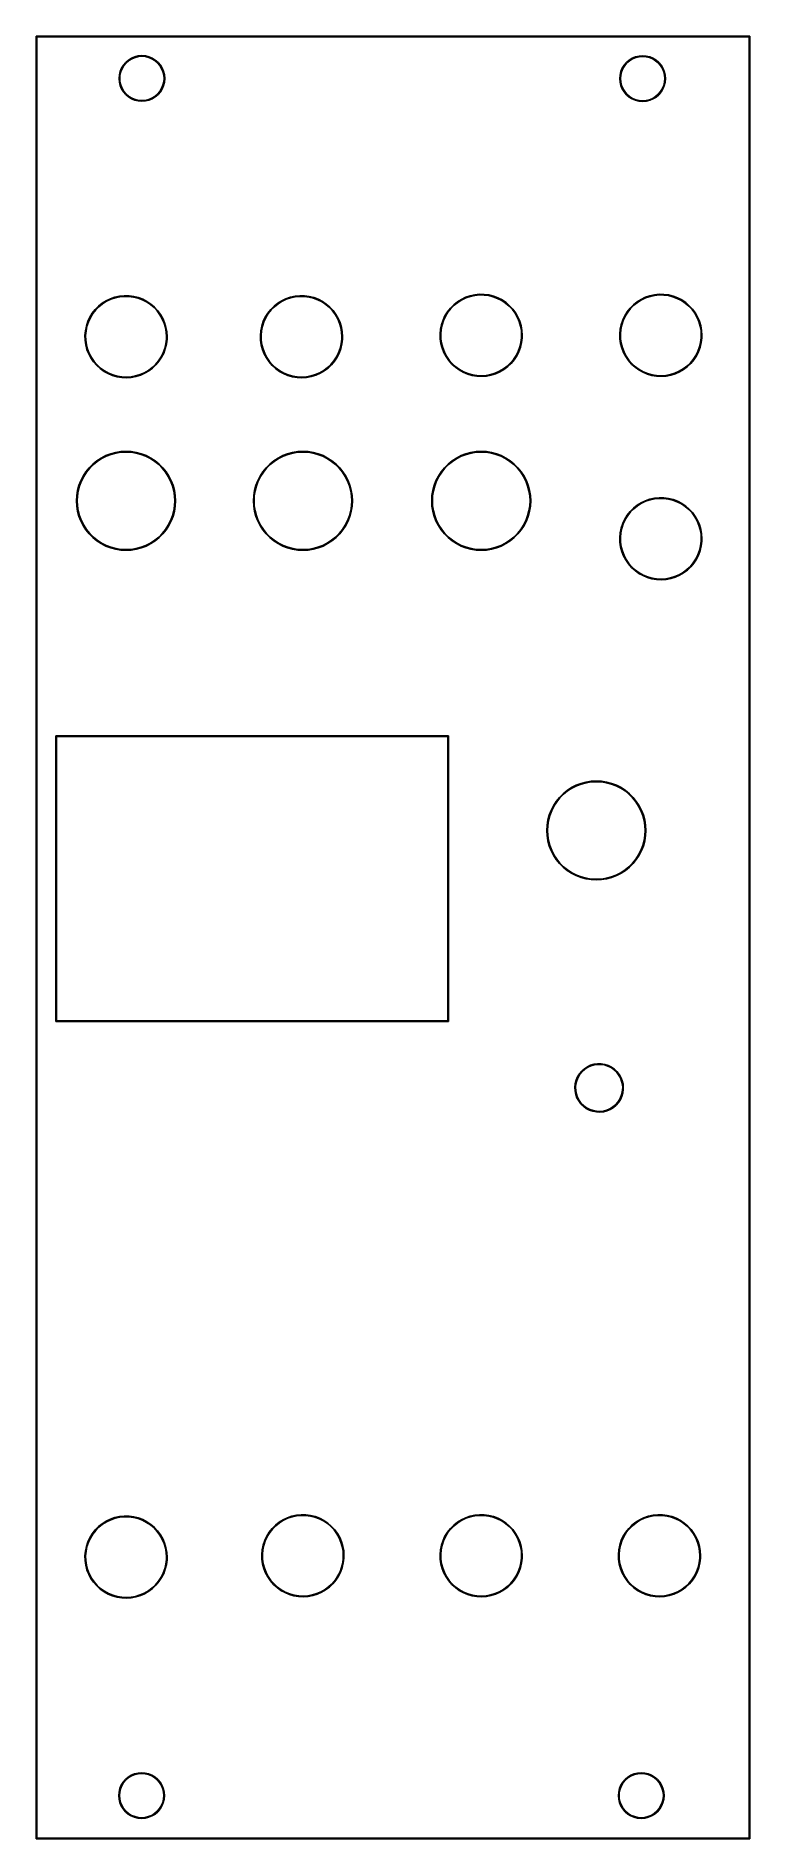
# Model space of a CAD drawing. Extents: x 7.67 to 9.67, y -5.66 to -0.61.
import ezdxf

# ---------------------------------------------------------------- set-up
doc = ezdxf.new("R2010")
doc.units = 0
doc.header["$MEASUREMENT"] = 0
doc.layers.add('BLACK', color=7, linetype='CONTINUOUS')

msp = doc.modelspace()

# ---------------------------------------------------------------- linework, layer by layer
at = {"layer": 'BLACK', "linetype": 'CONTINUOUS'}
for p, q in [((7.66902, -0.606), (7.6693, -0.605304)), ((7.66902, -5.664), (7.66902, -0.606)), ((7.6693, -0.605304), (7.67, -0.605016)), ((7.67, -0.605016), (9.67, -0.605016)), ((9.66902, -0.606984), (7.67098, -0.606984)), ((7.67098, -0.606984), (7.67098, -5.66302)), ((9.66902, -5.66302), (9.66902, -0.606984)), ((9.67, -0.605016), (9.6707, -0.605304)), ((9.6707, -0.605304), (9.67098, -0.606)), ((9.67098, -0.606), (9.67098, -5.664)), ((7.90256, -0.714008), (7.9049, -0.704246)), ((7.90659, -0.704795), (7.90431, -0.714286)), ((7.9049, -0.704246), (7.90874, -0.694971)), ((7.91033, -0.695778), (7.90659, -0.704795)), ((7.90874, -0.694971), (7.91399, -0.686411)), ((7.91543, -0.687456), (7.91033, -0.695778)), ((7.91399, -0.686411), (7.92051, -0.678778)), ((7.92177, -0.680034), (7.91543, -0.687456)), ((7.92051, -0.678778), (7.92814, -0.672258)), ((7.92919, -0.673695), (7.92177, -0.680034)), ((7.92814, -0.672258), (7.9367, -0.667012)), ((7.93751, -0.668596), (7.92919, -0.673695)), ((7.9367, -0.667012), (7.94598, -0.663171)), ((7.94653, -0.66486), (7.93751, -0.668596)), ((7.94598, -0.663171), (7.95574, -0.660827)), ((7.95602, -0.662582), (7.94653, -0.66486)), ((7.95574, -0.660827), (7.96575, -0.660039)), ((7.96575, -0.661816), (7.95602, -0.662582)), ((7.96575, -0.660039), (7.97576, -0.660827)), ((7.97548, -0.662582), (7.96575, -0.661816)), ((7.98497, -0.66486), (7.97548, -0.662582)), ((7.97576, -0.660827), (7.98552, -0.663171)), ((7.99399, -0.668596), (7.98497, -0.66486)), ((7.98552, -0.663171), (7.99479, -0.667012)), ((8.00231, -0.673695), (7.99399, -0.668596)), ((7.99479, -0.667012), (8.00335, -0.672258)), ((8.00973, -0.680034), (8.00231, -0.673695)), ((8.00335, -0.672258), (8.01099, -0.678778)), ((8.01607, -0.687456), (8.00973, -0.680034)), ((8.01099, -0.678778), (8.01751, -0.686411)), ((8.02117, -0.695778), (8.01607, -0.687456)), ((8.01751, -0.686411), (8.02275, -0.694971)), ((8.0249, -0.704795), (8.02117, -0.695778)), ((8.02275, -0.694971), (8.02659, -0.704246)), ((8.02718, -0.714286), (8.0249, -0.704795)), ((8.02659, -0.704246), (8.02894, -0.714008)), ((9.30689, -0.714401), (9.30923, -0.70464)), ((9.31092, -0.705189), (9.30864, -0.714679)), ((9.30923, -0.70464), (9.31308, -0.695365)), ((9.31466, -0.696171), (9.31092, -0.705189)), ((9.31308, -0.695365), (9.31832, -0.686805)), ((9.31976, -0.687849), (9.31466, -0.696171)), ((9.31832, -0.686805), (9.32484, -0.679171)), ((9.3261, -0.680428), (9.31976, -0.687849)), ((9.32484, -0.679171), (9.33247, -0.672651)), ((9.33352, -0.674089), (9.3261, -0.680428)), ((9.33247, -0.672651), (9.34103, -0.667406)), ((9.34184, -0.668989), (9.33352, -0.674089)), ((9.34103, -0.667406), (9.35031, -0.663564)), ((9.35086, -0.665254), (9.34184, -0.668989)), ((9.35031, -0.663564), (9.36007, -0.661221)), ((9.36035, -0.662976), (9.35086, -0.665254)), ((9.36007, -0.661221), (9.37008, -0.660433)), ((9.37008, -0.66221), (9.36035, -0.662976)), ((9.37008, -0.660433), (9.38009, -0.661221)), ((9.37981, -0.662976), (9.37008, -0.66221)), ((9.3893, -0.665254), (9.37981, -0.662976)), ((9.38009, -0.661221), (9.38985, -0.663564)), ((9.39832, -0.668989), (9.3893, -0.665254)), ((9.38985, -0.663564), (9.39912, -0.667406)), ((9.40664, -0.674089), (9.39832, -0.668989)), ((9.39912, -0.667406), (9.40768, -0.672651)), ((9.41406, -0.680428), (9.40664, -0.674089)), ((9.40768, -0.672651), (9.41532, -0.679171)), ((9.4204, -0.687849), (9.41406, -0.680428)), ((9.41532, -0.679171), (9.42184, -0.686805)), ((9.4255, -0.696171), (9.4204, -0.687849)), ((9.42184, -0.686805), (9.42708, -0.695365)), ((9.42923, -0.705189), (9.4255, -0.696171)), ((9.42708, -0.695365), (9.43092, -0.70464)), ((9.43151, -0.714679), (9.42923, -0.705189)), ((9.43092, -0.70464), (9.43327, -0.714401)), ((7.90177, -0.724016), (7.90256, -0.714008)), ((7.90256, -0.734024), (7.90177, -0.724016)), ((7.9049, -0.743786), (7.90256, -0.734024)), ((7.90431, -0.714286), (7.90355, -0.724016)), ((7.90355, -0.724016), (7.90431, -0.733746)), ((7.90431, -0.733746), (7.90659, -0.743236)), ((7.90874, -0.75306), (7.9049, -0.743786)), ((7.90659, -0.743236), (7.91033, -0.752254)), ((7.91399, -0.76162), (7.90874, -0.75306)), ((7.91033, -0.752254), (7.91543, -0.760576)), ((8.01607, -0.760576), (8.02117, -0.752254)), ((8.02275, -0.75306), (8.01751, -0.76162)), ((8.02117, -0.752254), (8.0249, -0.743236)), ((8.02659, -0.743786), (8.02275, -0.75306)), ((8.0249, -0.743236), (8.02718, -0.733746)), ((8.02894, -0.734024), (8.02659, -0.743786)), ((8.02795, -0.724016), (8.02718, -0.714286)), ((8.02718, -0.733746), (8.02795, -0.724016)), ((8.02894, -0.714008), (8.02972, -0.724016)), ((8.02972, -0.724016), (8.02894, -0.734024)), ((9.3061, -0.724409), (9.30689, -0.714401)), ((9.30689, -0.734418), (9.3061, -0.724409)), ((9.30923, -0.744179), (9.30689, -0.734418)), ((9.30864, -0.714679), (9.30788, -0.724409)), ((9.30788, -0.724409), (9.30864, -0.73414)), ((9.30864, -0.73414), (9.31092, -0.74363)), ((9.31308, -0.753454), (9.30923, -0.744179)), ((9.31092, -0.74363), (9.31466, -0.752647)), ((9.31832, -0.762014), (9.31308, -0.753454)), ((9.31466, -0.752647), (9.31976, -0.760969)), ((9.4204, -0.760969), (9.4255, -0.752647)), ((9.42708, -0.753454), (9.42184, -0.762014)), ((9.4255, -0.752647), (9.42923, -0.74363)), ((9.43092, -0.744179), (9.42708, -0.753454)), ((9.42923, -0.74363), (9.43151, -0.73414)), ((9.43327, -0.734418), (9.43092, -0.744179)), ((9.43228, -0.724409), (9.43151, -0.714679)), ((9.43151, -0.73414), (9.43228, -0.724409)), ((9.43327, -0.714401), (9.43406, -0.724409)), ((9.43406, -0.724409), (9.43327, -0.734418)), ((7.92051, -0.769254), (7.91399, -0.76162)), ((7.91543, -0.760576), (7.92177, -0.767998)), ((7.92814, -0.775774), (7.92051, -0.769254)), ((7.92177, -0.767998), (7.92919, -0.774336)), ((7.9367, -0.781019), (7.92814, -0.775774)), ((7.92919, -0.774336), (7.93751, -0.779436)), ((7.94598, -0.784861), (7.9367, -0.781019)), ((7.93751, -0.779436), (7.94653, -0.783171)), ((7.95574, -0.787204), (7.94598, -0.784861)), ((7.94653, -0.783171), (7.95602, -0.78545)), ((7.96575, -0.787992), (7.95574, -0.787204)), ((7.95602, -0.78545), (7.96575, -0.786215)), ((7.96575, -0.786215), (7.97548, -0.78545)), ((7.97576, -0.787204), (7.96575, -0.787992)), ((7.97548, -0.78545), (7.98497, -0.783171)), ((7.98552, -0.784861), (7.97576, -0.787204)), ((7.98497, -0.783171), (7.99399, -0.779436)), ((7.99479, -0.781019), (7.98552, -0.784861)), ((7.99399, -0.779436), (8.00231, -0.774336)), ((8.00335, -0.775774), (7.99479, -0.781019)), ((8.00231, -0.774336), (8.00973, -0.767998)), ((8.01099, -0.769254), (8.00335, -0.775774)), ((8.00973, -0.767998), (8.01607, -0.760576)), ((8.01751, -0.76162), (8.01099, -0.769254)), ((9.32484, -0.769648), (9.31832, -0.762014)), ((9.31976, -0.760969), (9.3261, -0.768391)), ((9.33247, -0.776167), (9.32484, -0.769648)), ((9.3261, -0.768391), (9.33352, -0.77473)), ((9.34103, -0.781413), (9.33247, -0.776167)), ((9.33352, -0.77473), (9.34184, -0.77983)), ((9.35031, -0.785255), (9.34103, -0.781413)), ((9.34184, -0.77983), (9.35086, -0.783565)), ((9.36007, -0.787598), (9.35031, -0.785255)), ((9.35086, -0.783565), (9.36035, -0.785843)), ((9.37008, -0.788386), (9.36007, -0.787598)), ((9.36035, -0.785843), (9.37008, -0.786609)), ((9.37008, -0.786609), (9.37981, -0.785843)), ((9.38009, -0.787598), (9.37008, -0.788386)), ((9.37981, -0.785843), (9.3893, -0.783565)), ((9.38985, -0.785255), (9.38009, -0.787598)), ((9.3893, -0.783565), (9.39832, -0.77983)), ((9.39912, -0.781413), (9.38985, -0.785255)), ((9.39832, -0.77983), (9.40664, -0.77473)), ((9.40768, -0.776167), (9.39912, -0.781413)), ((9.40664, -0.77473), (9.41406, -0.768391)), ((9.41532, -0.769648), (9.40768, -0.776167)), ((9.41406, -0.768391), (9.4204, -0.760969)), ((9.42184, -0.762014), (9.41532, -0.769648)), ((7.83488, -1.37266), (7.8442, -1.36324)), ((7.84539, -1.36456), (7.83621, -1.37384)), ((7.8442, -1.36324), (7.85455, -1.35495)), ((7.85558, -1.3564), (7.84539, -1.36456)), ((7.85455, -1.35495), (7.86578, -1.34791)), ((7.86664, -1.34946), (7.85558, -1.3564)), ((7.86578, -1.34791), (7.87775, -1.3422)), ((7.87842, -1.34384), (7.86664, -1.34946)), ((7.87775, -1.3422), (7.89029, -1.3379)), ((7.89077, -1.33961), (7.87842, -1.34384)), ((7.89029, -1.3379), (7.90325, -1.33508)), ((7.90352, -1.33683), (7.89077, -1.33961)), ((7.90325, -1.33508), (7.91644, -1.33376)), ((7.91651, -1.33554), (7.90352, -1.33683)), ((7.91644, -1.33376), (7.92969, -1.33397)), ((7.92956, -1.33574), (7.91651, -1.33554)), ((7.94251, -1.33745), (7.92956, -1.33574)), ((7.92969, -1.33397), (7.94284, -1.3357)), ((7.95517, -1.34063), (7.94251, -1.33745)), ((7.94284, -1.3357), (7.9557, -1.33893)), ((7.96738, -1.34524), (7.95517, -1.34063)), ((7.9557, -1.33893), (7.9681, -1.34362)), ((7.97898, -1.35123), (7.96738, -1.34524)), ((7.9681, -1.34362), (7.97988, -1.3497)), ((7.98981, -1.35851), (7.97898, -1.35123)), ((7.97988, -1.3497), (7.99088, -1.35709)), ((7.99974, -1.36699), (7.98981, -1.35851)), ((7.99088, -1.35709), (8.00097, -1.3657)), ((8.00097, -1.3657), (8.00999, -1.37541)), ((8.327, -1.37266), (8.33633, -1.36324)), ((8.33752, -1.36456), (8.32834, -1.37384)), ((8.33633, -1.36324), (8.34668, -1.35495)), ((8.34771, -1.3564), (8.33752, -1.36456)), ((8.34668, -1.35495), (8.35791, -1.34791)), ((8.35876, -1.34946), (8.34771, -1.3564)), ((8.35791, -1.34791), (8.36987, -1.3422)), ((8.37055, -1.34384), (8.35876, -1.34946)), ((8.36987, -1.3422), (8.38242, -1.3379)), ((8.3829, -1.33961), (8.37055, -1.34384)), ((8.38242, -1.3379), (8.39537, -1.33508)), ((8.39565, -1.33683), (8.3829, -1.33961)), ((8.39537, -1.33508), (8.40856, -1.33376)), ((8.40864, -1.33554), (8.39565, -1.33683)), ((8.40856, -1.33376), (8.42182, -1.33397)), ((8.42169, -1.33574), (8.40864, -1.33554)), ((8.43463, -1.33745), (8.42169, -1.33574)), ((8.42182, -1.33397), (8.43496, -1.3357)), ((8.44729, -1.34063), (8.43463, -1.33745)), ((8.43496, -1.3357), (8.44782, -1.33893)), ((8.4595, -1.34524), (8.44729, -1.34063)), ((8.44782, -1.33893), (8.46022, -1.34362)), ((8.4711, -1.35123), (8.4595, -1.34524)), ((8.46022, -1.34362), (8.47201, -1.3497)), ((8.48194, -1.35851), (8.4711, -1.35123)), ((8.47201, -1.3497), (8.48301, -1.35709)), ((8.49186, -1.36699), (8.48194, -1.35851)), ((8.48301, -1.35709), (8.49309, -1.3657)), ((8.49309, -1.3657), (8.50212, -1.37541)), ((8.83094, -1.36873), (8.84027, -1.3593)), ((8.84146, -1.36062), (8.83227, -1.3699)), ((8.84027, -1.3593), (8.85061, -1.35101)), ((8.85164, -1.35246), (8.84146, -1.36062)), ((8.85061, -1.35101), (8.86185, -1.34397)), ((8.8627, -1.34553), (8.85164, -1.35246)), ((8.86185, -1.34397), (8.87381, -1.33826)), ((8.87448, -1.33991), (8.8627, -1.34553)), ((8.87381, -1.33826), (8.88635, -1.33397)), ((8.88683, -1.33568), (8.87448, -1.33991)), ((8.88635, -1.33397), (8.89931, -1.33114)), ((8.89959, -1.3329), (8.88683, -1.33568)), ((8.89931, -1.33114), (8.9125, -1.32983)), ((8.91257, -1.3316), (8.89959, -1.3329)), ((8.9125, -1.32983), (8.92576, -1.33003)), ((8.92563, -1.33181), (8.91257, -1.3316)), ((8.93857, -1.33351), (8.92563, -1.33181)), ((8.92576, -1.33003), (8.9389, -1.33176)), ((8.95123, -1.33669), (8.93857, -1.33351)), ((8.9389, -1.33176), (8.95176, -1.33499)), ((8.96344, -1.3413), (8.95123, -1.33669)), ((8.95176, -1.33499), (8.96416, -1.33968)), ((8.97504, -1.34729), (8.96344, -1.3413)), ((8.96416, -1.33968), (8.97594, -1.34576)), ((8.98587, -1.35457), (8.97504, -1.34729)), ((8.97594, -1.34576), (8.98695, -1.35316)), ((8.9958, -1.36305), (8.98587, -1.35457)), ((8.98695, -1.35316), (8.99703, -1.36177)), ((9.00468, -1.37261), (8.9958, -1.36305)), ((8.99703, -1.36177), (9.00605, -1.37148)), ((9.33488, -1.36873), (9.3442, -1.3593)), ((9.34539, -1.36062), (9.33621, -1.3699)), ((9.3442, -1.3593), (9.35455, -1.35101)), ((9.35558, -1.35246), (9.34539, -1.36062)), ((9.35455, -1.35101), (9.36578, -1.34397)), ((9.36664, -1.34553), (9.35558, -1.35246)), ((9.36578, -1.34397), (9.37775, -1.33826)), ((9.37842, -1.33991), (9.36664, -1.34553)), ((9.37775, -1.33826), (9.39029, -1.33397)), ((9.39077, -1.33568), (9.37842, -1.33991)), ((9.39029, -1.33397), (9.40325, -1.33114)), ((9.40352, -1.3329), (9.39077, -1.33568)), ((9.40325, -1.33114), (9.41644, -1.32983)), ((9.41651, -1.3316), (9.40352, -1.3329)), ((9.41644, -1.32983), (9.42969, -1.33003)), ((9.42956, -1.33181), (9.41651, -1.3316)), ((9.44251, -1.33351), (9.42956, -1.33181)), ((9.42969, -1.33003), (9.44284, -1.33176)), ((9.45517, -1.33669), (9.44251, -1.33351)), ((9.44284, -1.33176), (9.4557, -1.33499)), ((9.46738, -1.3413), (9.45517, -1.33669)), ((9.4557, -1.33499), (9.4681, -1.33968)), ((9.47898, -1.34729), (9.46738, -1.3413)), ((9.4681, -1.33968), (9.47988, -1.34576)), ((9.48981, -1.35457), (9.47898, -1.34729)), ((9.47988, -1.34576), (9.49088, -1.35316)), ((9.49974, -1.36305), (9.48981, -1.35457)), ((9.49088, -1.35316), (9.50097, -1.36177)), ((9.50862, -1.37261), (9.49974, -1.36305)), ((9.50097, -1.36177), (9.50999, -1.37148)), ((7.81003, -1.41901), (7.81419, -1.40643)), ((7.81584, -1.40708), (7.81174, -1.41947)), ((7.81419, -1.40643), (7.81977, -1.3944)), ((7.82134, -1.39524), (7.81584, -1.40708)), ((7.81977, -1.3944), (7.8267, -1.3831)), ((7.82816, -1.38411), (7.82134, -1.39524)), ((7.8267, -1.3831), (7.83488, -1.37266)), ((7.83621, -1.37384), (7.82816, -1.38411)), ((8.00862, -1.37655), (7.99974, -1.36699)), ((8.01635, -1.38707), (8.00862, -1.37655)), ((8.00999, -1.37541), (8.01784, -1.3861)), ((8.02282, -1.39841), (8.01635, -1.38707)), ((8.01784, -1.3861), (8.02441, -1.39762)), ((8.02794, -1.41041), (8.02282, -1.39841)), ((8.02441, -1.39762), (8.02961, -1.40981)), ((8.03164, -1.42293), (8.02794, -1.41041)), ((8.02961, -1.40981), (8.03337, -1.42252)), ((8.30215, -1.41901), (8.30632, -1.40643)), ((8.30797, -1.40708), (8.30387, -1.41947)), ((8.30632, -1.40643), (8.3119, -1.3944)), ((8.31346, -1.39524), (8.30797, -1.40708)), ((8.3119, -1.3944), (8.31882, -1.3831)), ((8.32028, -1.38411), (8.31346, -1.39524)), ((8.31882, -1.3831), (8.327, -1.37266)), ((8.32834, -1.37384), (8.32028, -1.38411)), ((8.50075, -1.37655), (8.49186, -1.36699)), ((8.50847, -1.38707), (8.50075, -1.37655)), ((8.50212, -1.37541), (8.50996, -1.3861)), ((8.51494, -1.39841), (8.50847, -1.38707)), ((8.50996, -1.3861), (8.51653, -1.39762)), ((8.52006, -1.41041), (8.51494, -1.39841)), ((8.51653, -1.39762), (8.52174, -1.40981)), ((8.52377, -1.42293), (8.52006, -1.41041)), ((8.52174, -1.40981), (8.5255, -1.42252)), ((8.8034, -1.42806), (8.80609, -1.41508)), ((8.80781, -1.41554), (8.80516, -1.42832)), ((8.80609, -1.41508), (8.81025, -1.40249)), ((8.8119, -1.40314), (8.80781, -1.41554)), ((8.81025, -1.40249), (8.81583, -1.39046)), ((8.8174, -1.3913), (8.8119, -1.40314)), ((8.81583, -1.39046), (8.82276, -1.37916)), ((8.82422, -1.38017), (8.8174, -1.3913)), ((8.82276, -1.37916), (8.83094, -1.36873)), ((8.83227, -1.3699), (8.82422, -1.38017)), ((9.01241, -1.38313), (9.00468, -1.37261)), ((9.00605, -1.37148), (9.0139, -1.38216)), ((9.01888, -1.39447), (9.01241, -1.38313)), ((9.0139, -1.38216), (9.02047, -1.39368)), ((9.024, -1.40648), (9.01888, -1.39447)), ((9.02047, -1.39368), (9.02567, -1.40587)), ((9.02771, -1.41899), (9.024, -1.40648)), ((9.02567, -1.40587), (9.02944, -1.41859)), ((9.30734, -1.42806), (9.31003, -1.41508)), ((9.31174, -1.41554), (9.3091, -1.42832)), ((9.31003, -1.41508), (9.31419, -1.40249)), ((9.31584, -1.40314), (9.31174, -1.41554)), ((9.31419, -1.40249), (9.31977, -1.39046)), ((9.32134, -1.3913), (9.31584, -1.40314)), ((9.31977, -1.39046), (9.3267, -1.37916)), ((9.32816, -1.38017), (9.32134, -1.3913)), ((9.3267, -1.37916), (9.33488, -1.36873)), ((9.33621, -1.3699), (9.32816, -1.38017)), ((9.51635, -1.38313), (9.50862, -1.37261)), ((9.50999, -1.37148), (9.51784, -1.38216)), ((9.52282, -1.39447), (9.51635, -1.38313)), ((9.51784, -1.38216), (9.52441, -1.39368)), ((9.52794, -1.40648), (9.52282, -1.39447)), ((9.52441, -1.39368), (9.52961, -1.40587)), ((9.53164, -1.41899), (9.52794, -1.40648)), ((9.52961, -1.40587), (9.53337, -1.41859)), ((7.80616, -1.4452), (7.80734, -1.432)), ((7.80616, -1.44526), (7.80616, -1.4452)), ((7.80651, -1.45846), (7.80616, -1.44526)), ((7.80837, -1.47158), (7.80651, -1.45846)), ((7.80734, -1.432), (7.81003, -1.41901)), ((7.8091, -1.43226), (7.80793, -1.44526)), ((7.80793, -1.44526), (7.80828, -1.45831)), ((7.80828, -1.45831), (7.81012, -1.47123)), ((7.81174, -1.41947), (7.8091, -1.43226)), ((8.03389, -1.43579), (8.03164, -1.42293)), ((8.03285, -1.4689), (8.03442, -1.45594)), ((8.03337, -1.42252), (8.03565, -1.43558)), ((8.03464, -1.44882), (8.03389, -1.43579)), ((8.03442, -1.45594), (8.03464, -1.44882)), ((8.03619, -1.45605), (8.0346, -1.46921)), ((8.03565, -1.43558), (8.03642, -1.44882)), ((8.03642, -1.44882), (8.03619, -1.45605)), ((8.29829, -1.4452), (8.29946, -1.432)), ((8.29829, -1.44526), (8.29829, -1.4452)), ((8.29863, -1.45846), (8.29829, -1.44526)), ((8.3005, -1.47158), (8.29863, -1.45846)), ((8.29946, -1.432), (8.30215, -1.41901)), ((8.30122, -1.43226), (8.30006, -1.44526)), ((8.30006, -1.44526), (8.3004, -1.45831)), ((8.3004, -1.45831), (8.30224, -1.47123)), ((8.30387, -1.41947), (8.30122, -1.43226)), ((8.52602, -1.43579), (8.52377, -1.42293)), ((8.52497, -1.4689), (8.52654, -1.45594)), ((8.5255, -1.42252), (8.52778, -1.43558)), ((8.52677, -1.44882), (8.52602, -1.43579)), ((8.52654, -1.45594), (8.52677, -1.44882)), ((8.52832, -1.45605), (8.52672, -1.46921)), ((8.52778, -1.43558), (8.52854, -1.44882)), ((8.52854, -1.44882), (8.52832, -1.45605)), ((8.80222, -1.44126), (8.8034, -1.42806)), ((8.80222, -1.44132), (8.80222, -1.44126)), ((8.80257, -1.45452), (8.80222, -1.44132)), ((8.80444, -1.46764), (8.80257, -1.45452)), ((8.80516, -1.42832), (8.804, -1.44132)), ((8.804, -1.44132), (8.80434, -1.45437)), ((8.80434, -1.45437), (8.80618, -1.46729)), ((8.80618, -1.46729), (8.80949, -1.47992)), ((9.02586, -1.47765), (9.02891, -1.46496)), ((9.03066, -1.46527), (9.02757, -1.47817)), ((9.02995, -1.43185), (9.02771, -1.41899)), ((9.02891, -1.46496), (9.03048, -1.452)), ((9.02944, -1.41859), (9.03172, -1.43165)), ((9.0307, -1.44488), (9.02995, -1.43185)), ((9.03048, -1.452), (9.0307, -1.44488)), ((9.03225, -1.45211), (9.03066, -1.46527)), ((9.03172, -1.43165), (9.03248, -1.44488)), ((9.03248, -1.44488), (9.03225, -1.45211)), ((9.30616, -1.44126), (9.30734, -1.42806)), ((9.30616, -1.44132), (9.30616, -1.44126)), ((9.30651, -1.45452), (9.30616, -1.44132)), ((9.30837, -1.46764), (9.30651, -1.45452)), ((9.3091, -1.42832), (9.30794, -1.44132)), ((9.30794, -1.44132), (9.30828, -1.45437)), ((9.30828, -1.45437), (9.31012, -1.46729)), ((9.31012, -1.46729), (9.31343, -1.47992)), ((9.5298, -1.47765), (9.53285, -1.46496)), ((9.5346, -1.46527), (9.5315, -1.47817)), ((9.53389, -1.43185), (9.53164, -1.41899)), ((9.53285, -1.46496), (9.53442, -1.452)), ((9.53337, -1.41859), (9.53565, -1.43165)), ((9.53464, -1.44488), (9.53389, -1.43185)), ((9.53442, -1.452), (9.53464, -1.44488)), ((9.53619, -1.45211), (9.5346, -1.46527)), ((9.53565, -1.43165), (9.53642, -1.44488)), ((9.53642, -1.44488), (9.53619, -1.45211)), ((7.81174, -1.4844), (7.80837, -1.47158)), ((7.81012, -1.47123), (7.81343, -1.48386)), ((7.81655, -1.49676), (7.81174, -1.4844)), ((7.81343, -1.48386), (7.81817, -1.49602)), ((7.82276, -1.50847), (7.81655, -1.49676)), ((7.81817, -1.49602), (7.82428, -1.50755)), ((7.83027, -1.5194), (7.82276, -1.50847)), ((7.82428, -1.50755), (7.83167, -1.51831)), ((8.00391, -1.52643), (8.01228, -1.51642)), ((8.01371, -1.51748), (8.00521, -1.52765)), ((8.01228, -1.51642), (8.01945, -1.50551)), ((8.02099, -1.5064), (8.01371, -1.51748)), ((8.01945, -1.50551), (8.02532, -1.49385)), ((8.02695, -1.49455), (8.02099, -1.5064)), ((8.02532, -1.49385), (8.0298, -1.48159)), ((8.0315, -1.4821), (8.02695, -1.49455)), ((8.0298, -1.48159), (8.03285, -1.4689)), ((8.0346, -1.46921), (8.0315, -1.4821)), ((8.30386, -1.4844), (8.3005, -1.47158)), ((8.30224, -1.47123), (8.30555, -1.48386)), ((8.30868, -1.49676), (8.30386, -1.4844)), ((8.30555, -1.48386), (8.3103, -1.49602)), ((8.31488, -1.50847), (8.30868, -1.49676)), ((8.3103, -1.49602), (8.3164, -1.50755)), ((8.32239, -1.5194), (8.31488, -1.50847)), ((8.3164, -1.50755), (8.3238, -1.51831)), ((8.49604, -1.52643), (8.50441, -1.51642)), ((8.50584, -1.51748), (8.49733, -1.52765)), ((8.50441, -1.51642), (8.51158, -1.50551)), ((8.51312, -1.5064), (8.50584, -1.51748)), ((8.51158, -1.50551), (8.51744, -1.49385)), ((8.51907, -1.49455), (8.51312, -1.5064)), ((8.51744, -1.49385), (8.52193, -1.48159)), ((8.52363, -1.4821), (8.51907, -1.49455)), ((8.52193, -1.48159), (8.52497, -1.4689)), ((8.52672, -1.46921), (8.52363, -1.4821)), ((8.8078, -1.48047), (8.80444, -1.46764)), ((8.81262, -1.49282), (8.8078, -1.48047)), ((8.80949, -1.47992), (8.81423, -1.49208)), ((8.81882, -1.50454), (8.81262, -1.49282)), ((8.81423, -1.49208), (8.82034, -1.50362)), ((8.82633, -1.51546), (8.81882, -1.50454)), ((8.82034, -1.50362), (8.82773, -1.51437)), ((8.83505, -1.52545), (8.82633, -1.51546)), ((8.82773, -1.51437), (8.83632, -1.52421)), ((8.99997, -1.5225), (9.00835, -1.51248)), ((9.00977, -1.51354), (9.00127, -1.52371)), ((9.00835, -1.51248), (9.01551, -1.50157)), ((9.01705, -1.50246), (9.00977, -1.51354)), ((9.01551, -1.50157), (9.02138, -1.48991)), ((9.02301, -1.49062), (9.01705, -1.50246)), ((9.02138, -1.48991), (9.02586, -1.47765)), ((9.02757, -1.47817), (9.02301, -1.49062)), ((9.31174, -1.48047), (9.30837, -1.46764)), ((9.31655, -1.49282), (9.31174, -1.48047)), ((9.31343, -1.47992), (9.31817, -1.49208)), ((9.32276, -1.50454), (9.31655, -1.49282)), ((9.31817, -1.49208), (9.32428, -1.50362)), ((9.33027, -1.51546), (9.32276, -1.50454)), ((9.32428, -1.50362), (9.33167, -1.51437)), ((9.33898, -1.52545), (9.33027, -1.51546)), ((9.33167, -1.51437), (9.34025, -1.52421)), ((9.50391, -1.5225), (9.51228, -1.51248)), ((9.51371, -1.51354), (9.50521, -1.52371)), ((9.51228, -1.51248), (9.51945, -1.50157)), ((9.52099, -1.50246), (9.51371, -1.51354)), ((9.51945, -1.50157), (9.52532, -1.48991)), ((9.52695, -1.49062), (9.52099, -1.50246)), ((9.52532, -1.48991), (9.5298, -1.47765)), ((9.5315, -1.47817), (9.52695, -1.49062)), ((7.83898, -1.52939), (7.83027, -1.5194)), ((7.83167, -1.51831), (7.84025, -1.52815)), ((7.84879, -1.53831), (7.83898, -1.52939)), ((7.84025, -1.52815), (7.84991, -1.53693)), ((7.85956, -1.54605), (7.84879, -1.53831)), ((7.84991, -1.53693), (7.86051, -1.54455)), ((7.87114, -1.5525), (7.85956, -1.54605)), ((7.86051, -1.54455), (7.87191, -1.5509)), ((7.88339, -1.55757), (7.87114, -1.5525)), ((7.87191, -1.5509), (7.88397, -1.55589)), ((7.89614, -1.5612), (7.88339, -1.55757)), ((7.88397, -1.55589), (7.89653, -1.55947)), ((7.90922, -1.56335), (7.89614, -1.5612)), ((7.89653, -1.55947), (7.90941, -1.56158)), ((7.92247, -1.56397), (7.90922, -1.56335)), ((7.90941, -1.56158), (7.92245, -1.56219)), ((7.92245, -1.56219), (7.93547, -1.56131)), ((7.93569, -1.56307), (7.92247, -1.56397)), ((7.93547, -1.56131), (7.9483, -1.55893)), ((7.94873, -1.56065), (7.93569, -1.56307)), ((7.9483, -1.55893), (7.96078, -1.55509)), ((7.9614, -1.55675), (7.94873, -1.56065)), ((7.96078, -1.55509), (7.97273, -1.54984)), ((7.97354, -1.55142), (7.9614, -1.55675)), ((7.97273, -1.54984), (7.984, -1.54326)), ((7.98499, -1.54474), (7.97354, -1.55142)), ((7.984, -1.54326), (7.99444, -1.53542)), ((7.99559, -1.53678), (7.98499, -1.54474)), ((7.99444, -1.53542), (8.00391, -1.52643)), ((8.00521, -1.52765), (7.99559, -1.53678)), ((8.33111, -1.52939), (8.32239, -1.5194)), ((8.3238, -1.51831), (8.33238, -1.52815)), ((8.34091, -1.53831), (8.33111, -1.52939)), ((8.33238, -1.52815), (8.34203, -1.53693)), ((8.35168, -1.54605), (8.34091, -1.53831)), ((8.34203, -1.53693), (8.35263, -1.54455)), ((8.36327, -1.5525), (8.35168, -1.54605)), ((8.35263, -1.54455), (8.36404, -1.5509)), ((8.37551, -1.55757), (8.36327, -1.5525)), ((8.36404, -1.5509), (8.3761, -1.55589)), ((8.38827, -1.5612), (8.37551, -1.55757)), ((8.3761, -1.55589), (8.38865, -1.55947)), ((8.40135, -1.56335), (8.38827, -1.5612)), ((8.38865, -1.55947), (8.40153, -1.56158)), ((8.41459, -1.56397), (8.40135, -1.56335)), ((8.40153, -1.56158), (8.41457, -1.56219)), ((8.41457, -1.56219), (8.4276, -1.56131)), ((8.42782, -1.56307), (8.41459, -1.56397)), ((8.4276, -1.56131), (8.44043, -1.55893)), ((8.44085, -1.56065), (8.42782, -1.56307)), ((8.44043, -1.55893), (8.45291, -1.55509)), ((8.45353, -1.55675), (8.44085, -1.56065)), ((8.45291, -1.55509), (8.46486, -1.54984)), ((8.46567, -1.55142), (8.45353, -1.55675)), ((8.46486, -1.54984), (8.47613, -1.54326)), ((8.47711, -1.54474), (8.46567, -1.55142)), ((8.47613, -1.54326), (8.48657, -1.53542)), ((8.48772, -1.53678), (8.47711, -1.54474)), ((8.48657, -1.53542), (8.49604, -1.52643)), ((8.49733, -1.52765), (8.48772, -1.53678)), ((8.84485, -1.53438), (8.83505, -1.52545)), ((8.83632, -1.52421), (8.84597, -1.533)), ((8.85562, -1.54211), (8.84485, -1.53438)), ((8.84597, -1.533), (8.85657, -1.54061)), ((8.8672, -1.54856), (8.85562, -1.54211)), ((8.85657, -1.54061), (8.86798, -1.54696)), ((8.87945, -1.55363), (8.8672, -1.54856)), ((8.86798, -1.54696), (8.88004, -1.55196)), ((8.8922, -1.55727), (8.87945, -1.55363)), ((8.88004, -1.55196), (8.89259, -1.55553)), ((8.90529, -1.55941), (8.8922, -1.55727)), ((8.89259, -1.55553), (8.90547, -1.55764)), ((8.91853, -1.56003), (8.90529, -1.55941)), ((8.90547, -1.55764), (8.91851, -1.55826)), ((8.91851, -1.55826), (8.93153, -1.55737)), ((8.93176, -1.55913), (8.91853, -1.56003)), ((8.93153, -1.55737), (8.94437, -1.55499)), ((8.94479, -1.55672), (8.93176, -1.55913)), ((8.94437, -1.55499), (8.95684, -1.55115)), ((8.95746, -1.55282), (8.94479, -1.55672)), ((8.95684, -1.55115), (8.9688, -1.5459)), ((8.9696, -1.54749), (8.95746, -1.55282)), ((8.9688, -1.5459), (8.98007, -1.53932)), ((8.98105, -1.5408), (8.9696, -1.54749)), ((8.98007, -1.53932), (8.99051, -1.53148)), ((8.99165, -1.53284), (8.98105, -1.5408)), ((8.99051, -1.53148), (8.99997, -1.5225)), ((9.00127, -1.52371), (8.99165, -1.53284)), ((9.34879, -1.53438), (9.33898, -1.52545)), ((9.34025, -1.52421), (9.34991, -1.533)), ((9.35956, -1.54211), (9.34879, -1.53438)), ((9.34991, -1.533), (9.36051, -1.54061)), ((9.37114, -1.54856), (9.35956, -1.54211)), ((9.36051, -1.54061), (9.37191, -1.54696)), ((9.38339, -1.55363), (9.37114, -1.54856)), ((9.37191, -1.54696), (9.38397, -1.55196)), ((9.39614, -1.55727), (9.38339, -1.55363)), ((9.38397, -1.55196), (9.39653, -1.55553)), ((9.40922, -1.55941), (9.39614, -1.55727)), ((9.39653, -1.55553), (9.40941, -1.55764)), ((9.42247, -1.56003), (9.40922, -1.55941)), ((9.40941, -1.55764), (9.42245, -1.55826)), ((9.42245, -1.55826), (9.43547, -1.55737)), ((9.43569, -1.55913), (9.42247, -1.56003)), ((9.43547, -1.55737), (9.4483, -1.55499)), ((9.44873, -1.55672), (9.43569, -1.55913)), ((9.4483, -1.55499), (9.46078, -1.55115)), ((9.4614, -1.55282), (9.44873, -1.55672)), ((9.46078, -1.55115), (9.47273, -1.5459)), ((9.47354, -1.54749), (9.4614, -1.55282)), ((9.47273, -1.5459), (9.484, -1.53932)), ((9.48499, -1.5408), (9.47354, -1.54749)), ((9.484, -1.53932), (9.49444, -1.53148)), ((9.49559, -1.53284), (9.48499, -1.5408)), ((9.49444, -1.53148), (9.50391, -1.5225)), ((9.50521, -1.52371), (9.49559, -1.53284)), ((7.90675, -1.77143), (7.92126, -1.77067)), ((7.92126, -1.77067), (7.93577, -1.77143)), ((8.40282, -1.77143), (8.41732, -1.77067)), ((8.41732, -1.77067), (8.43183, -1.77143)), ((8.90282, -1.77143), (8.91732, -1.77067)), ((8.91732, -1.77067), (8.93183, -1.77143)), ((7.80898, -1.82788), (7.81813, -1.81659)), ((7.81945, -1.81778), (7.81043, -1.82892)), ((7.81813, -1.81659), (7.8284, -1.80632)), ((7.82959, -1.80764), (7.81945, -1.81778)), ((7.8284, -1.80632), (7.83969, -1.79717)), ((7.84073, -1.79861), (7.82959, -1.80764)), ((7.83969, -1.79717), (7.85187, -1.78926)), ((7.85276, -1.7908), (7.84073, -1.79861)), ((7.85187, -1.78926), (7.86481, -1.78267)), ((7.86554, -1.78429), (7.85276, -1.7908)), ((7.86481, -1.78267), (7.87837, -1.77746)), ((7.87892, -1.77916), (7.86554, -1.78429)), ((7.87837, -1.77746), (7.89241, -1.7737)), ((7.89278, -1.77544), (7.87892, -1.77916)), ((7.89241, -1.7737), (7.90675, -1.77143)), ((7.90694, -1.7732), (7.89278, -1.77544)), ((7.92126, -1.77245), (7.90694, -1.7732)), ((7.93558, -1.7732), (7.92126, -1.77245)), ((7.94974, -1.77544), (7.93558, -1.7732)), ((7.93577, -1.77143), (7.95011, -1.7737)), ((7.96359, -1.77916), (7.94974, -1.77544)), ((7.95011, -1.7737), (7.96415, -1.77746)), ((7.97698, -1.78429), (7.96359, -1.77916)), ((7.96415, -1.77746), (7.97771, -1.78267)), ((7.98976, -1.7908), (7.97698, -1.78429)), ((7.97771, -1.78267), (7.99065, -1.78926)), ((8.00179, -1.79861), (7.98976, -1.7908)), ((7.99065, -1.78926), (8.00283, -1.79717)), ((8.01293, -1.80764), (8.00179, -1.79861)), ((8.00283, -1.79717), (8.01412, -1.80632)), ((8.02307, -1.81778), (8.01293, -1.80764)), ((8.01412, -1.80632), (8.02439, -1.81659)), ((8.03209, -1.82892), (8.02307, -1.81778)), ((8.02439, -1.81659), (8.03353, -1.82788)), ((8.30505, -1.82788), (8.31419, -1.81659)), ((8.31551, -1.81778), (8.30649, -1.82892)), ((8.31419, -1.81659), (8.32446, -1.80632)), ((8.32565, -1.80764), (8.31551, -1.81778)), ((8.32446, -1.80632), (8.33575, -1.79717)), ((8.3368, -1.79861), (8.32565, -1.80764)), ((8.33575, -1.79717), (8.34793, -1.78926)), ((8.34882, -1.7908), (8.3368, -1.79861)), ((8.34793, -1.78926), (8.36088, -1.78267)), ((8.3616, -1.78429), (8.34882, -1.7908)), ((8.36088, -1.78267), (8.37444, -1.77746)), ((8.37499, -1.77916), (8.3616, -1.78429)), ((8.37444, -1.77746), (8.38847, -1.7737)), ((8.38884, -1.77544), (8.37499, -1.77916)), ((8.38847, -1.7737), (8.40282, -1.77143)), ((8.403, -1.7732), (8.38884, -1.77544)), ((8.41732, -1.77245), (8.403, -1.7732)), ((8.43164, -1.7732), (8.41732, -1.77245)), ((8.44581, -1.77544), (8.43164, -1.7732)), ((8.43183, -1.77143), (8.44618, -1.7737)), ((8.45966, -1.77916), (8.44581, -1.77544)), ((8.44618, -1.7737), (8.46021, -1.77746)), ((8.47305, -1.78429), (8.45966, -1.77916)), ((8.46021, -1.77746), (8.47377, -1.78267)), ((8.48582, -1.7908), (8.47305, -1.78429)), ((8.47377, -1.78267), (8.48671, -1.78926)), ((8.49785, -1.79861), (8.48582, -1.7908)), ((8.48671, -1.78926), (8.4989, -1.79717)), ((8.50899, -1.80764), (8.49785, -1.79861)), ((8.4989, -1.79717), (8.51018, -1.80632)), ((8.51913, -1.81778), (8.50899, -1.80764)), ((8.51018, -1.80632), (8.52046, -1.81659)), ((8.52816, -1.82892), (8.51913, -1.81778)), ((8.52046, -1.81659), (8.5296, -1.82788)), ((8.80505, -1.82788), (8.81419, -1.81659)), ((8.81551, -1.81778), (8.80649, -1.82892)), ((8.81419, -1.81659), (8.82446, -1.80632)), ((8.82565, -1.80764), (8.81551, -1.81778)), ((8.82446, -1.80632), (8.83575, -1.79717)), ((8.8368, -1.79861), (8.82565, -1.80764)), ((8.83575, -1.79717), (8.84793, -1.78926)), ((8.84882, -1.7908), (8.8368, -1.79861)), ((8.84793, -1.78926), (8.86088, -1.78267)), ((8.8616, -1.78429), (8.84882, -1.7908)), ((8.86088, -1.78267), (8.87444, -1.77746)), ((8.87499, -1.77916), (8.8616, -1.78429)), ((8.87444, -1.77746), (8.88847, -1.7737)), ((8.88884, -1.77544), (8.87499, -1.77916)), ((8.88847, -1.7737), (8.90282, -1.77143)), ((8.903, -1.7732), (8.88884, -1.77544)), ((8.91732, -1.77245), (8.903, -1.7732)), ((8.93164, -1.7732), (8.91732, -1.77245)), ((8.94581, -1.77544), (8.93164, -1.7732)), ((8.93183, -1.77143), (8.94618, -1.7737)), ((8.95966, -1.77916), (8.94581, -1.77544)), ((8.94618, -1.7737), (8.96021, -1.77746)), ((8.97305, -1.78429), (8.95966, -1.77916)), ((8.96021, -1.77746), (8.97377, -1.78267)), ((8.98582, -1.7908), (8.97305, -1.78429)), ((8.97377, -1.78267), (8.98671, -1.78926)), ((8.99785, -1.79861), (8.98582, -1.7908)), ((8.98671, -1.78926), (8.9989, -1.79717)), ((9.00899, -1.80764), (8.99785, -1.79861)), ((8.9989, -1.79717), (9.01018, -1.80632)), ((9.01913, -1.81778), (9.00899, -1.80764)), ((9.01018, -1.80632), (9.02046, -1.81659)), ((9.02816, -1.82892), (9.01913, -1.81778)), ((9.02046, -1.81659), (9.0296, -1.82788)), ((7.78551, -1.88059), (7.78927, -1.86656)), ((7.79097, -1.86711), (7.78725, -1.88097)), ((7.78927, -1.86656), (7.79448, -1.853)), ((7.79611, -1.85373), (7.79097, -1.86711)), ((7.79448, -1.853), (7.80107, -1.84006)), ((7.80262, -1.84095), (7.79611, -1.85373)), ((7.80107, -1.84006), (7.80898, -1.82788)), ((7.81043, -1.82892), (7.80262, -1.84095)), ((8.0399, -1.84095), (8.03209, -1.82892)), ((8.03353, -1.82788), (8.04145, -1.84006)), ((8.04641, -1.85373), (8.0399, -1.84095)), ((8.04145, -1.84006), (8.04804, -1.853)), ((8.05155, -1.86711), (8.04641, -1.85373)), ((8.04804, -1.853), (8.05325, -1.86656)), ((8.05526, -1.88097), (8.05155, -1.86711)), ((8.05325, -1.86656), (8.05701, -1.88059)), ((8.28158, -1.88059), (8.28534, -1.86656)), ((8.28703, -1.86711), (8.28332, -1.88097)), ((8.28534, -1.86656), (8.29054, -1.853)), ((8.29217, -1.85373), (8.28703, -1.86711)), ((8.29054, -1.853), (8.29714, -1.84006)), ((8.29868, -1.84095), (8.29217, -1.85373)), ((8.29714, -1.84006), (8.30505, -1.82788)), ((8.30649, -1.82892), (8.29868, -1.84095)), ((8.53597, -1.84095), (8.52816, -1.82892)), ((8.5296, -1.82788), (8.53751, -1.84006)), ((8.54248, -1.85373), (8.53597, -1.84095)), ((8.53751, -1.84006), (8.5441, -1.853)), ((8.54762, -1.86711), (8.54248, -1.85373)), ((8.5441, -1.853), (8.54931, -1.86656)), ((8.55133, -1.88097), (8.54762, -1.86711)), ((8.54931, -1.86656), (8.55307, -1.88059)), ((8.78158, -1.88059), (8.78534, -1.86656)), ((8.78703, -1.86711), (8.78332, -1.88097)), ((8.78534, -1.86656), (8.79054, -1.853)), ((8.79217, -1.85373), (8.78703, -1.86711)), ((8.79054, -1.853), (8.79714, -1.84006)), ((8.79868, -1.84095), (8.79217, -1.85373)), ((8.79714, -1.84006), (8.80505, -1.82788)), ((8.80649, -1.82892), (8.79868, -1.84095)), ((9.03597, -1.84095), (9.02816, -1.82892)), ((9.0296, -1.82788), (9.03751, -1.84006)), ((9.04248, -1.85373), (9.03597, -1.84095)), ((9.03751, -1.84006), (9.0441, -1.853)), ((9.04762, -1.86711), (9.04248, -1.85373)), ((9.0441, -1.853), (9.04931, -1.86656)), ((9.05133, -1.88097), (9.04762, -1.86711)), ((9.04931, -1.86656), (9.05307, -1.88059)), ((7.78248, -1.90945), (7.78324, -1.89494)), ((7.78324, -1.92396), (7.78248, -1.90945)), ((7.78324, -1.89494), (7.78551, -1.88059)), ((7.78501, -1.89513), (7.78426, -1.90945)), ((7.78426, -1.90945), (7.78501, -1.92377)), ((7.78725, -1.88097), (7.78501, -1.89513)), ((8.05751, -1.89513), (8.05526, -1.88097)), ((8.05701, -1.88059), (8.05928, -1.89494)), ((8.05826, -1.90945), (8.05751, -1.89513)), ((8.05751, -1.92377), (8.05826, -1.90945)), ((8.05928, -1.89494), (8.06004, -1.90945)), ((8.06004, -1.90945), (8.05928, -1.92396)), ((8.27854, -1.90945), (8.2793, -1.89494)), ((8.2793, -1.92396), (8.27854, -1.90945)), ((8.2793, -1.89494), (8.28158, -1.88059)), ((8.28107, -1.89513), (8.28032, -1.90945)), ((8.28032, -1.90945), (8.28107, -1.92377)), ((8.28332, -1.88097), (8.28107, -1.89513)), ((8.55357, -1.89513), (8.55133, -1.88097)), ((8.55307, -1.88059), (8.55534, -1.89494)), ((8.55432, -1.90945), (8.55357, -1.89513)), ((8.55357, -1.92377), (8.55432, -1.90945)), ((8.55534, -1.89494), (8.5561, -1.90945)), ((8.5561, -1.90945), (8.55534, -1.92396)), ((8.77854, -1.90945), (8.7793, -1.89494)), ((8.7793, -1.92396), (8.77854, -1.90945)), ((8.7793, -1.89494), (8.78158, -1.88059)), ((8.78107, -1.89513), (8.78032, -1.90945)), ((8.78032, -1.90945), (8.78107, -1.92377)), ((8.78332, -1.88097), (8.78107, -1.89513)), ((9.05357, -1.89513), (9.05133, -1.88097)), ((9.05307, -1.88059), (9.05534, -1.89494)), ((9.05432, -1.90945), (9.05357, -1.89513)), ((9.05357, -1.92377), (9.05432, -1.90945)), ((9.05534, -1.89494), (9.0561, -1.90945)), ((9.0561, -1.90945), (9.05534, -1.92396)), ((9.3442, -1.93017), (9.35455, -1.92188)), ((9.35455, -1.92188), (9.36578, -1.91483)), ((9.36664, -1.91639), (9.35558, -1.92333)), ((9.36578, -1.91483), (9.37775, -1.90913)), ((9.37842, -1.91077), (9.36664, -1.91639)), ((9.37775, -1.90913), (9.39029, -1.90483)), ((9.39077, -1.90654), (9.37842, -1.91077)), ((9.39029, -1.90483), (9.40325, -1.90201)), ((9.40352, -1.90376), (9.39077, -1.90654)), ((9.40325, -1.90201), (9.41644, -1.90069)), ((9.41651, -1.90247), (9.40352, -1.90376)), ((9.41644, -1.90069), (9.42969, -1.9009)), ((9.42956, -1.90267), (9.41651, -1.90247)), ((9.44251, -1.90438), (9.42956, -1.90267)), ((9.42969, -1.9009), (9.44284, -1.90263)), ((9.45517, -1.90756), (9.44251, -1.90438)), ((9.44284, -1.90263), (9.4557, -1.90586)), ((9.46738, -1.91217), (9.45517, -1.90756)), ((9.4557, -1.90586), (9.4681, -1.91055)), ((9.47898, -1.91816), (9.46738, -1.91217)), ((9.4681, -1.91055), (9.47988, -1.91663)), ((9.48981, -1.92544), (9.47898, -1.91816)), ((9.47988, -1.91663), (9.49088, -1.92402)), ((7.78551, -1.9383), (7.78324, -1.92396)), ((7.78501, -1.92377), (7.78725, -1.93793)), ((7.78927, -1.95233), (7.78551, -1.9383)), ((7.78725, -1.93793), (7.79097, -1.95178)), ((7.79448, -1.9659), (7.78927, -1.95233)), ((7.79097, -1.95178), (7.79611, -1.96517)), ((7.80107, -1.97884), (7.79448, -1.9659)), ((7.79611, -1.96517), (7.80262, -1.97795)), ((8.0399, -1.97795), (8.04641, -1.96517)), ((8.04804, -1.9659), (8.04145, -1.97884)), ((8.04641, -1.96517), (8.05155, -1.95178)), ((8.05325, -1.95233), (8.04804, -1.9659)), ((8.05155, -1.95178), (8.05526, -1.93793)), ((8.05701, -1.9383), (8.05325, -1.95233)), ((8.05526, -1.93793), (8.05751, -1.92377)), ((8.05928, -1.92396), (8.05701, -1.9383)), ((8.28158, -1.9383), (8.2793, -1.92396)), ((8.28107, -1.92377), (8.28332, -1.93793)), ((8.28534, -1.95233), (8.28158, -1.9383)), ((8.28332, -1.93793), (8.28703, -1.95178)), ((8.29054, -1.9659), (8.28534, -1.95233)), ((8.28703, -1.95178), (8.29217, -1.96517)), ((8.29714, -1.97884), (8.29054, -1.9659)), ((8.29217, -1.96517), (8.29868, -1.97795)), ((8.53597, -1.97795), (8.54248, -1.96517)), ((8.5441, -1.9659), (8.53751, -1.97884)), ((8.54248, -1.96517), (8.54762, -1.95178)), ((8.54931, -1.95233), (8.5441, -1.9659)), ((8.54762, -1.95178), (8.55133, -1.93793)), ((8.55307, -1.9383), (8.54931, -1.95233)), ((8.55133, -1.93793), (8.55357, -1.92377)), ((8.55534, -1.92396), (8.55307, -1.9383)), ((8.78158, -1.9383), (8.7793, -1.92396)), ((8.78107, -1.92377), (8.78332, -1.93793)), ((8.78534, -1.95233), (8.78158, -1.9383)), ((8.78332, -1.93793), (8.78703, -1.95178)), ((8.79054, -1.9659), (8.78534, -1.95233)), ((8.78703, -1.95178), (8.79217, -1.96517)), ((8.79714, -1.97884), (8.79054, -1.9659)), ((8.79217, -1.96517), (8.79868, -1.97795)), ((9.03597, -1.97795), (9.04248, -1.96517)), ((9.0441, -1.9659), (9.03751, -1.97884)), ((9.04248, -1.96517), (9.04762, -1.95178)), ((9.04931, -1.95233), (9.0441, -1.9659)), ((9.04762, -1.95178), (9.05133, -1.93793)), ((9.05307, -1.9383), (9.04931, -1.95233)), ((9.05133, -1.93793), (9.05357, -1.92377)), ((9.05534, -1.92396), (9.05307, -1.9383)), ((9.31003, -1.98594), (9.31419, -1.97336)), ((9.31419, -1.97336), (9.31977, -1.96133)), ((9.32134, -1.96217), (9.31584, -1.97401)), ((9.31977, -1.96133), (9.3267, -1.95003)), ((9.32816, -1.95104), (9.32134, -1.96217)), ((9.3267, -1.95003), (9.33488, -1.93959)), ((9.33621, -1.94077), (9.32816, -1.95104)), ((9.33488, -1.93959), (9.3442, -1.93017)), ((9.34539, -1.93149), (9.33621, -1.94077)), ((9.35558, -1.92333), (9.34539, -1.93149)), ((9.49974, -1.93391), (9.48981, -1.92544)), ((9.49088, -1.92402), (9.50097, -1.93263)), ((9.50862, -1.94348), (9.49974, -1.93391)), ((9.50097, -1.93263), (9.50999, -1.94234)), ((9.51635, -1.954), (9.50862, -1.94348)), ((9.50999, -1.94234), (9.51784, -1.95303)), ((9.52282, -1.96533), (9.51635, -1.954)), ((9.51784, -1.95303), (9.52441, -1.96454)), ((9.52794, -1.97734), (9.52282, -1.96533)), ((9.52441, -1.96454), (9.52961, -1.97674)), ((7.80898, -1.99102), (7.80107, -1.97884)), ((7.80262, -1.97795), (7.81043, -1.98997)), ((7.81813, -2.00231), (7.80898, -1.99102)), ((7.81043, -1.98997), (7.81945, -2.00112)), ((7.8284, -2.01258), (7.81813, -2.00231)), ((7.81945, -2.00112), (7.82959, -2.01126)), ((7.83969, -2.02172), (7.8284, -2.01258)), ((7.82959, -2.01126), (7.84073, -2.02028)), ((7.85187, -2.02964), (7.83969, -2.02172)), ((7.84073, -2.02028), (7.85276, -2.02809)), ((7.98976, -2.02809), (8.00179, -2.02028)), ((8.00283, -2.02172), (7.99065, -2.02964)), ((8.00179, -2.02028), (8.01293, -2.01126)), ((8.01412, -2.01258), (8.00283, -2.02172)), ((8.01293, -2.01126), (8.02307, -2.00112)), ((8.02439, -2.00231), (8.01412, -2.01258)), ((8.02307, -2.00112), (8.03209, -1.98997)), ((8.03353, -1.99102), (8.02439, -2.00231)), ((8.03209, -1.98997), (8.0399, -1.97795)), ((8.04145, -1.97884), (8.03353, -1.99102)), ((8.30505, -1.99102), (8.29714, -1.97884)), ((8.29868, -1.97795), (8.30649, -1.98997)), ((8.31419, -2.00231), (8.30505, -1.99102)), ((8.30649, -1.98997), (8.31551, -2.00112)), ((8.32446, -2.01258), (8.31419, -2.00231)), ((8.31551, -2.00112), (8.32565, -2.01126)), ((8.33575, -2.02172), (8.32446, -2.01258)), ((8.32565, -2.01126), (8.3368, -2.02028)), ((8.34793, -2.02964), (8.33575, -2.02172)), ((8.3368, -2.02028), (8.34882, -2.02809)), ((8.48582, -2.02809), (8.49785, -2.02028)), ((8.4989, -2.02172), (8.48671, -2.02964)), ((8.49785, -2.02028), (8.50899, -2.01126)), ((8.51018, -2.01258), (8.4989, -2.02172)), ((8.50899, -2.01126), (8.51913, -2.00112)), ((8.52046, -2.00231), (8.51018, -2.01258)), ((8.51913, -2.00112), (8.52816, -1.98997)), ((8.5296, -1.99102), (8.52046, -2.00231)), ((8.52816, -1.98997), (8.53597, -1.97795)), ((8.53751, -1.97884), (8.5296, -1.99102)), ((8.80505, -1.99102), (8.79714, -1.97884)), ((8.79868, -1.97795), (8.80649, -1.98997)), ((8.81419, -2.00231), (8.80505, -1.99102)), ((8.80649, -1.98997), (8.81551, -2.00112)), ((8.82446, -2.01258), (8.81419, -2.00231)), ((8.81551, -2.00112), (8.82565, -2.01126)), ((8.83575, -2.02172), (8.82446, -2.01258)), ((8.82565, -2.01126), (8.8368, -2.02028)), ((8.84793, -2.02964), (8.83575, -2.02172)), ((8.8368, -2.02028), (8.84882, -2.02809)), ((8.98582, -2.02809), (8.99785, -2.02028)), ((8.9989, -2.02172), (8.98671, -2.02964)), ((8.99785, -2.02028), (9.00899, -2.01126)), ((9.01018, -2.01258), (8.9989, -2.02172)), ((9.00899, -2.01126), (9.01913, -2.00112)), ((9.02046, -2.00231), (9.01018, -2.01258)), ((9.01913, -2.00112), (9.02816, -1.98997)), ((9.0296, -1.99102), (9.02046, -2.00231)), ((9.02816, -1.98997), (9.03597, -1.97795)), ((9.03751, -1.97884), (9.0296, -1.99102)), ((9.30616, -2.01213), (9.30734, -1.99893)), ((9.30616, -2.01219), (9.30616, -2.01213)), ((9.30651, -2.02538), (9.30616, -2.01219)), ((9.30734, -1.99893), (9.31003, -1.98594)), ((9.3091, -1.99919), (9.30794, -2.01219)), ((9.30794, -2.01219), (9.30828, -2.02524)), ((9.31174, -1.9864), (9.3091, -1.99919)), ((9.31584, -1.97401), (9.31174, -1.9864)), ((9.53164, -1.98986), (9.52794, -1.97734)), ((9.52961, -1.97674), (9.53337, -1.98945)), ((9.53389, -2.00272), (9.53164, -1.98986)), ((9.53285, -2.03583), (9.53442, -2.02287)), ((9.53337, -1.98945), (9.53565, -2.00251)), ((9.53464, -2.01575), (9.53389, -2.00272)), ((9.53442, -2.02287), (9.53464, -2.01575)), ((9.53619, -2.02298), (9.5346, -2.03614)), ((9.53565, -2.00251), (9.53642, -2.01575)), ((9.53642, -2.01575), (9.53619, -2.02298)), ((7.86481, -2.03623), (7.85187, -2.02964)), ((7.85276, -2.02809), (7.86554, -2.0346)), ((7.87837, -2.04144), (7.86481, -2.03623)), ((7.86554, -2.0346), (7.87892, -2.03974)), ((7.89241, -2.0452), (7.87837, -2.04144)), ((7.87892, -2.03974), (7.89278, -2.04345)), ((7.90675, -2.04747), (7.89241, -2.0452)), ((7.89278, -2.04345), (7.90694, -2.0457)), ((7.92126, -2.04823), (7.90675, -2.04747)), ((7.90694, -2.0457), (7.92126, -2.04645)), ((7.92126, -2.04645), (7.93558, -2.0457)), ((7.93577, -2.04747), (7.92126, -2.04823)), ((7.93558, -2.0457), (7.94974, -2.04345)), ((7.95011, -2.0452), (7.93577, -2.04747)), ((7.94974, -2.04345), (7.96359, -2.03974)), ((7.96415, -2.04144), (7.95011, -2.0452)), ((7.96359, -2.03974), (7.97698, -2.0346)), ((7.97771, -2.03623), (7.96415, -2.04144)), ((7.97698, -2.0346), (7.98976, -2.02809)), ((7.99065, -2.02964), (7.97771, -2.03623)), ((8.36088, -2.03623), (8.34793, -2.02964)), ((8.34882, -2.02809), (8.3616, -2.0346)), ((8.37444, -2.04144), (8.36088, -2.03623)), ((8.3616, -2.0346), (8.37499, -2.03974)), ((8.38847, -2.0452), (8.37444, -2.04144)), ((8.37499, -2.03974), (8.38884, -2.04345)), ((8.40282, -2.04747), (8.38847, -2.0452)), ((8.38884, -2.04345), (8.403, -2.0457)), ((8.41732, -2.04823), (8.40282, -2.04747)), ((8.403, -2.0457), (8.41732, -2.04645)), ((8.41732, -2.04645), (8.43164, -2.0457)), ((8.43183, -2.04747), (8.41732, -2.04823)), ((8.43164, -2.0457), (8.44581, -2.04345)), ((8.44618, -2.0452), (8.43183, -2.04747)), ((8.44581, -2.04345), (8.45966, -2.03974)), ((8.46021, -2.04144), (8.44618, -2.0452)), ((8.45966, -2.03974), (8.47305, -2.0346)), ((8.47377, -2.03623), (8.46021, -2.04144)), ((8.47305, -2.0346), (8.48582, -2.02809)), ((8.48671, -2.02964), (8.47377, -2.03623)), ((8.86088, -2.03623), (8.84793, -2.02964)), ((8.84882, -2.02809), (8.8616, -2.0346)), ((8.87444, -2.04144), (8.86088, -2.03623)), ((8.8616, -2.0346), (8.87499, -2.03974)), ((8.88847, -2.0452), (8.87444, -2.04144)), ((8.87499, -2.03974), (8.88884, -2.04345)), ((8.90282, -2.04747), (8.88847, -2.0452)), ((8.88884, -2.04345), (8.903, -2.0457)), ((8.91732, -2.04823), (8.90282, -2.04747)), ((8.903, -2.0457), (8.91732, -2.04645)), ((8.91732, -2.04645), (8.93164, -2.0457)), ((8.93183, -2.04747), (8.91732, -2.04823)), ((8.93164, -2.0457), (8.94581, -2.04345)), ((8.94618, -2.0452), (8.93183, -2.04747)), ((8.94581, -2.04345), (8.95966, -2.03974)), ((8.96021, -2.04144), (8.94618, -2.0452)), ((8.95966, -2.03974), (8.97305, -2.0346)), ((8.97377, -2.03623), (8.96021, -2.04144)), ((8.97305, -2.0346), (8.98582, -2.02809)), ((8.98671, -2.02964), (8.97377, -2.03623)), ((9.30837, -2.03851), (9.30651, -2.02538)), ((9.30828, -2.02524), (9.31012, -2.03816)), ((9.31174, -2.05133), (9.30837, -2.03851)), ((9.31012, -2.03816), (9.31343, -2.05078)), ((9.31655, -2.06369), (9.31174, -2.05133)), ((9.31343, -2.05078), (9.31817, -2.06295)), ((9.32276, -2.0754), (9.31655, -2.06369)), ((9.31817, -2.06295), (9.32428, -2.07448)), ((9.32428, -2.07448), (9.33167, -2.08524)), ((9.51228, -2.08335), (9.51945, -2.07244)), ((9.52099, -2.07333), (9.51371, -2.08441)), ((9.51945, -2.07244), (9.52532, -2.06078)), ((9.52695, -2.06148), (9.52099, -2.07333)), ((9.52532, -2.06078), (9.5298, -2.04852)), ((9.5315, -2.04903), (9.52695, -2.06148)), ((9.5298, -2.04852), (9.53285, -2.03583)), ((9.5346, -2.03614), (9.5315, -2.04903)), ((9.33027, -2.08633), (9.32276, -2.0754)), ((9.33898, -2.09632), (9.33027, -2.08633)), ((9.33167, -2.08524), (9.34025, -2.09508)), ((9.34879, -2.10524), (9.33898, -2.09632)), ((9.34025, -2.09508), (9.34991, -2.10386)), ((9.35956, -2.11298), (9.34879, -2.10524)), ((9.34991, -2.10386), (9.36051, -2.11148)), ((9.37114, -2.11943), (9.35956, -2.11298)), ((9.36051, -2.11148), (9.37191, -2.11783)), ((9.38339, -2.1245), (9.37114, -2.11943)), ((9.37191, -2.11783), (9.38397, -2.12282)), ((9.39614, -2.12813), (9.38339, -2.1245)), ((9.38397, -2.12282), (9.39653, -2.1264)), ((9.4483, -2.12586), (9.46078, -2.12202)), ((9.4614, -2.12368), (9.44873, -2.12758)), ((9.46078, -2.12202), (9.47273, -2.11677)), ((9.47354, -2.11835), (9.4614, -2.12368)), ((9.47273, -2.11677), (9.484, -2.11019)), ((9.48499, -2.11167), (9.47354, -2.11835)), ((9.484, -2.11019), (9.49444, -2.10235)), ((9.49559, -2.1037), (9.48499, -2.11167)), ((9.49444, -2.10235), (9.50391, -2.09336)), ((9.50521, -2.09458), (9.49559, -2.1037)), ((9.50391, -2.09336), (9.51228, -2.08335)), ((9.51371, -2.08441), (9.50521, -2.09458)), ((9.40922, -2.13027), (9.39614, -2.12813)), ((9.39653, -2.1264), (9.40941, -2.12851)), ((9.42247, -2.1309), (9.40922, -2.13027)), ((9.40941, -2.12851), (9.42245, -2.12912)), ((9.42245, -2.12912), (9.43547, -2.12823)), ((9.43569, -2.13), (9.42247, -2.1309)), ((9.43547, -2.12823), (9.4483, -2.12586)), ((9.44873, -2.12758), (9.43569, -2.13)), ((7.72402, -2.57), (7.7243, -2.5693)), ((7.72402, -3.37), (7.72402, -2.57)), ((7.7243, -2.5693), (7.725, -2.56902)), ((7.725, -2.56902), (8.825, -2.56902)), ((7.72598, -2.57098), (7.72598, -3.36902)), ((8.82402, -2.57098), (7.72598, -2.57098)), ((8.82402, -3.36902), (8.82402, -2.57098)), ((8.825, -2.56902), (8.8257, -2.5693)), ((8.8257, -2.5693), (8.82598, -2.57)), ((8.82598, -2.57), (8.82598, -3.37)), ((9.13702, -2.74178), (9.1473, -2.73151)), ((9.1473, -2.73151), (9.15858, -2.72237)), ((9.15963, -2.72381), (9.14849, -2.73284)), ((9.15858, -2.72237), (9.17077, -2.71446)), ((9.17166, -2.716), (9.15963, -2.72381)), ((9.17077, -2.71446), (9.18371, -2.70786)), ((9.18444, -2.70949), (9.17166, -2.716)), ((9.18371, -2.70786), (9.19727, -2.70266)), ((9.19782, -2.70435), (9.18444, -2.70949)), ((9.19727, -2.70266), (9.2113, -2.6989)), ((9.21167, -2.70064), (9.19782, -2.70435)), ((9.2113, -2.6989), (9.22565, -2.69663)), ((9.22584, -2.6984), (9.21167, -2.70064)), ((9.22565, -2.69663), (9.24016, -2.69587)), ((9.24016, -2.69765), (9.22584, -2.6984)), ((9.24016, -2.69587), (9.25466, -2.69663)), ((9.25448, -2.6984), (9.24016, -2.69765)), ((9.26864, -2.70064), (9.25448, -2.6984)), ((9.25466, -2.69663), (9.26901, -2.6989)), ((9.28249, -2.70435), (9.26864, -2.70064)), ((9.26901, -2.6989), (9.28304, -2.70266)), ((9.29588, -2.70949), (9.28249, -2.70435)), ((9.28304, -2.70266), (9.2966, -2.70786)), ((9.30866, -2.716), (9.29588, -2.70949)), ((9.2966, -2.70786), (9.30955, -2.71446)), ((9.32068, -2.72381), (9.30866, -2.716)), ((9.30955, -2.71446), (9.32173, -2.72237)), ((9.33183, -2.73284), (9.32068, -2.72381)), ((9.32173, -2.72237), (9.33302, -2.73151)), ((9.33302, -2.73151), (9.34329, -2.74178)), ((9.10817, -2.79176), (9.11338, -2.7782)), ((9.115, -2.77892), (9.10986, -2.79231)), ((9.11338, -2.7782), (9.11997, -2.76526)), ((9.12151, -2.76615), (9.115, -2.77892)), ((9.11997, -2.76526), (9.12788, -2.75307)), ((9.12932, -2.75412), (9.12151, -2.76615)), ((9.12788, -2.75307), (9.13702, -2.74178)), ((9.13835, -2.74298), (9.12932, -2.75412)), ((9.14849, -2.73284), (9.13835, -2.74298)), ((9.34197, -2.74298), (9.33183, -2.73284)), ((9.35099, -2.75412), (9.34197, -2.74298)), ((9.34329, -2.74178), (9.35243, -2.75307)), ((9.3588, -2.76615), (9.35099, -2.75412)), ((9.35243, -2.75307), (9.36034, -2.76526)), ((9.36531, -2.77892), (9.3588, -2.76615)), ((9.36034, -2.76526), (9.36694, -2.7782)), ((9.37045, -2.79231), (9.36531, -2.77892)), ((9.36694, -2.7782), (9.37214, -2.79176)), ((9.10138, -2.83465), (9.10214, -2.82014)), ((9.10214, -2.82014), (9.10441, -2.80579)), ((9.10391, -2.82033), (9.10316, -2.83465)), ((9.10615, -2.80616), (9.10391, -2.82033)), ((9.10441, -2.80579), (9.10817, -2.79176)), ((9.10986, -2.79231), (9.10615, -2.80616)), ((9.37416, -2.80616), (9.37045, -2.79231)), ((9.37214, -2.79176), (9.3759, -2.80579)), ((9.37641, -2.82033), (9.37416, -2.80616)), ((9.3759, -2.80579), (9.37818, -2.82014)), ((9.37716, -2.83465), (9.37641, -2.82033)), ((9.37818, -2.82014), (9.37894, -2.83465)), ((9.10214, -2.84915), (9.10138, -2.83465)), ((9.10441, -2.8635), (9.10214, -2.84915)), ((9.10316, -2.83465), (9.10391, -2.84897)), ((9.10391, -2.84897), (9.10615, -2.86313)), ((9.10817, -2.87753), (9.10441, -2.8635)), ((9.10615, -2.86313), (9.10986, -2.87698)), ((9.11338, -2.89109), (9.10817, -2.87753)), ((9.10986, -2.87698), (9.115, -2.89037)), ((9.36531, -2.89037), (9.37045, -2.87698)), ((9.37214, -2.87753), (9.36694, -2.89109)), ((9.37045, -2.87698), (9.37416, -2.86313)), ((9.3759, -2.8635), (9.37214, -2.87753)), ((9.37416, -2.86313), (9.37641, -2.84897)), ((9.37818, -2.84915), (9.3759, -2.8635)), ((9.37641, -2.84897), (9.37716, -2.83465)), ((9.37894, -2.83465), (9.37818, -2.84915)), ((9.11997, -2.90404), (9.11338, -2.89109)), ((9.115, -2.89037), (9.12151, -2.90315)), ((9.12788, -2.91622), (9.11997, -2.90404)), ((9.12151, -2.90315), (9.12932, -2.91517)), ((9.13702, -2.92751), (9.12788, -2.91622)), ((9.12932, -2.91517), (9.13835, -2.92632)), ((9.1473, -2.93778), (9.13702, -2.92751)), ((9.13835, -2.92632), (9.14849, -2.93646)), ((9.33183, -2.93646), (9.34197, -2.92632)), ((9.34329, -2.92751), (9.33302, -2.93778)), ((9.34197, -2.92632), (9.35099, -2.91517)), ((9.35243, -2.91622), (9.34329, -2.92751)), ((9.35099, -2.91517), (9.3588, -2.90315)), ((9.36034, -2.90404), (9.35243, -2.91622)), ((9.3588, -2.90315), (9.36531, -2.89037)), ((9.36694, -2.89109), (9.36034, -2.90404)), ((9.15858, -2.94692), (9.1473, -2.93778)), ((9.14849, -2.93646), (9.15963, -2.94548)), ((9.17077, -2.95483), (9.15858, -2.94692)), ((9.15963, -2.94548), (9.17166, -2.95329)), ((9.18371, -2.96143), (9.17077, -2.95483)), ((9.17166, -2.95329), (9.18444, -2.9598)), ((9.19727, -2.96663), (9.18371, -2.96143)), ((9.18444, -2.9598), (9.19782, -2.96494)), ((9.2113, -2.97039), (9.19727, -2.96663)), ((9.19782, -2.96494), (9.21167, -2.96865)), ((9.22565, -2.97266), (9.2113, -2.97039)), ((9.21167, -2.96865), (9.22584, -2.97089)), ((9.24016, -2.97343), (9.22565, -2.97266)), ((9.22584, -2.97089), (9.24016, -2.97164)), ((9.24016, -2.97164), (9.25448, -2.97089)), ((9.25466, -2.97266), (9.24016, -2.97343)), ((9.25448, -2.97089), (9.26864, -2.96865)), ((9.26901, -2.97039), (9.25466, -2.97266)), ((9.26864, -2.96865), (9.28249, -2.96494)), ((9.28304, -2.96663), (9.26901, -2.97039)), ((9.28249, -2.96494), (9.29588, -2.9598)), ((9.2966, -2.96143), (9.28304, -2.96663)), ((9.29588, -2.9598), (9.30866, -2.95329)), ((9.30955, -2.95483), (9.2966, -2.96143)), ((9.30866, -2.95329), (9.32068, -2.94548)), ((9.32173, -2.94692), (9.30955, -2.95483)), ((9.32068, -2.94548), (9.33183, -2.93646)), ((9.33302, -2.93778), (9.32173, -2.94692)), ((7.7243, -3.3707), (7.72402, -3.37)), ((7.725, -3.37098), (7.7243, -3.3707)), ((8.825, -3.37098), (7.725, -3.37098)), ((7.72598, -3.36902), (8.82402, -3.36902)), ((8.8257, -3.3707), (8.825, -3.37098)), ((8.82598, -3.37), (8.8257, -3.3707)), ((9.22425, -3.49347), (9.23391, -3.49066)), ((9.23391, -3.49066), (9.24389, -3.4893)), ((9.24399, -3.49108), (9.23428, -3.4924)), ((9.24389, -3.4893), (9.25395, -3.48943)), ((9.2538, -3.49121), (9.24399, -3.49108)), ((9.26347, -3.49278), (9.2538, -3.49121)), ((9.25395, -3.48943), (9.26389, -3.49105)), ((9.26389, -3.49105), (9.27347, -3.49412)), ((9.18115, -3.54529), (9.18363, -3.53554)), ((9.18532, -3.5361), (9.18291, -3.5456)), ((9.18363, -3.53554), (9.18752, -3.52625)), ((9.18911, -3.52706), (9.18532, -3.5361)), ((9.18752, -3.52625), (9.19274, -3.51765)), ((9.19419, -3.51868), (9.18911, -3.52706)), ((9.19274, -3.51765), (9.19918, -3.50991)), ((9.20046, -3.51115), (9.19419, -3.51868)), ((9.19918, -3.50991), (9.20669, -3.50321)), ((9.20777, -3.50462), (9.20046, -3.51115)), ((9.20669, -3.50321), (9.21511, -3.49769)), ((9.21597, -3.49925), (9.20777, -3.50462)), ((9.21511, -3.49769), (9.22425, -3.49347)), ((9.22487, -3.49514), (9.21597, -3.49925)), ((9.23428, -3.4924), (9.22487, -3.49514)), ((9.2728, -3.49577), (9.26347, -3.49278)), ((9.28159, -3.50011), (9.2728, -3.49577)), ((9.27347, -3.49412), (9.2825, -3.49857)), ((9.28965, -3.50569), (9.28159, -3.50011)), ((9.2825, -3.49857), (9.29077, -3.50431)), ((9.29679, -3.51241), (9.28965, -3.50569)), ((9.29077, -3.50431), (9.2981, -3.5112)), ((9.30286, -3.52011), (9.29679, -3.51241)), ((9.2981, -3.5112), (9.30433, -3.51911)), ((9.30772, -3.52862), (9.30286, -3.52011)), ((9.30433, -3.51911), (9.30933, -3.52785)), ((9.31127, -3.53775), (9.30772, -3.52862)), ((9.30933, -3.52785), (9.31298, -3.53723)), ((9.31343, -3.54731), (9.31127, -3.53775)), ((9.31298, -3.53723), (9.3152, -3.54705)), ((9.18014, -3.55531), (9.18115, -3.54529)), ((9.18014, -3.55536), (9.18014, -3.55531)), ((9.18062, -3.56536), (9.18014, -3.55536)), ((9.18259, -3.57524), (9.18062, -3.56536)), ((9.18291, -3.5456), (9.18192, -3.55536)), ((9.18192, -3.55536), (9.18239, -3.56515)), ((9.18239, -3.56515), (9.18431, -3.57476)), ((9.18599, -3.58471), (9.18259, -3.57524)), ((9.18431, -3.57476), (9.18762, -3.58398)), ((9.19075, -3.59358), (9.18599, -3.58471)), ((9.18762, -3.58398), (9.19226, -3.59262)), ((9.30085, -3.59688), (9.30615, -3.58864)), ((9.30771, -3.58949), (9.30227, -3.59796)), ((9.30615, -3.58864), (9.31017, -3.5797)), ((9.31185, -3.58031), (9.30771, -3.58949)), ((9.31017, -3.5797), (9.31283, -3.57027)), ((9.31458, -3.57063), (9.31185, -3.58031)), ((9.31283, -3.57027), (9.31407, -3.56055)), ((9.31416, -3.55709), (9.31343, -3.54731)), ((9.31407, -3.56055), (9.31416, -3.55709)), ((9.31585, -3.56064), (9.31458, -3.57063)), ((9.3152, -3.54705), (9.31594, -3.55709)), ((9.31594, -3.55709), (9.31585, -3.56064)), ((9.19678, -3.60164), (9.19075, -3.59358)), ((9.19226, -3.59262), (9.19812, -3.60047)), ((9.20393, -3.60873), (9.19678, -3.60164)), ((9.19812, -3.60047), (9.20508, -3.60737)), ((9.21204, -3.61468), (9.20393, -3.60873)), ((9.20508, -3.60737), (9.21299, -3.61317)), ((9.22095, -3.61937), (9.21204, -3.61468)), ((9.21299, -3.61317), (9.22166, -3.61773)), ((9.23045, -3.62269), (9.22095, -3.61937)), ((9.22166, -3.61773), (9.23092, -3.62096)), ((9.24034, -3.62456), (9.23045, -3.62269)), ((9.23092, -3.62096), (9.24055, -3.62279)), ((9.2504, -3.62496), (9.24034, -3.62456)), ((9.24055, -3.62279), (9.25034, -3.62318)), ((9.25034, -3.62318), (9.26008, -3.62211)), ((9.26041, -3.62386), (9.2504, -3.62496)), ((9.26008, -3.62211), (9.26956, -3.61961)), ((9.27014, -3.6213), (9.26041, -3.62386)), ((9.26956, -3.61961), (9.27857, -3.61574)), ((9.27939, -3.61733), (9.27014, -3.6213)), ((9.27857, -3.61574), (9.2869, -3.61059)), ((9.28795, -3.61203), (9.27939, -3.61733)), ((9.2869, -3.61059), (9.29438, -3.60425)), ((9.29563, -3.60553), (9.28795, -3.61203)), ((9.29438, -3.60425), (9.30085, -3.59688)), ((9.30227, -3.59796), (9.29563, -3.60553)), ((8.38635, -4.75916), (8.39931, -4.75634)), ((8.39931, -4.75634), (8.4125, -4.75502)), ((8.4125, -4.75502), (8.42576, -4.75523)), ((8.42576, -4.75523), (8.4389, -4.75696)), ((8.88635, -4.75916), (8.89931, -4.75634)), ((8.89931, -4.75634), (8.9125, -4.75502)), ((8.9125, -4.75502), (8.92576, -4.75523)), ((8.92576, -4.75523), (8.9389, -4.75696)), ((9.38635, -4.75916), (9.39931, -4.75634)), ((9.39931, -4.75634), (9.4125, -4.75502)), ((9.4125, -4.75502), (9.42576, -4.75523)), ((9.42576, -4.75523), (9.4389, -4.75696)), ((7.8267, -4.80829), (7.83488, -4.79786)), ((7.83621, -4.79904), (7.82816, -4.80931)), ((7.83488, -4.79786), (7.8442, -4.78844)), ((7.84539, -4.78976), (7.83621, -4.79904)), ((7.8442, -4.78844), (7.85455, -4.78015)), ((7.85558, -4.7816), (7.84539, -4.78976)), ((7.85455, -4.78015), (7.86578, -4.7731)), ((7.86664, -4.77466), (7.85558, -4.7816)), ((7.86578, -4.7731), (7.87775, -4.76739)), ((7.87842, -4.76904), (7.86664, -4.77466)), ((7.87775, -4.76739), (7.89029, -4.7631)), ((7.89077, -4.76481), (7.87842, -4.76904)), ((7.89029, -4.7631), (7.90325, -4.76028)), ((7.90352, -4.76203), (7.89077, -4.76481)), ((7.90325, -4.76028), (7.91644, -4.75896)), ((7.91651, -4.76073), (7.90352, -4.76203)), ((7.91644, -4.75896), (7.92969, -4.75917)), ((7.92956, -4.76094), (7.91651, -4.76073)), ((7.94251, -4.76264), (7.92956, -4.76094)), ((7.92969, -4.75917), (7.94284, -4.7609)), ((7.95517, -4.76582), (7.94251, -4.76264)), ((7.94284, -4.7609), (7.9557, -4.76413)), ((7.96738, -4.77044), (7.95517, -4.76582)), ((7.9557, -4.76413), (7.9681, -4.76881)), ((7.97898, -4.77642), (7.96738, -4.77044)), ((7.9681, -4.76881), (7.97988, -4.77489)), ((7.98981, -4.7837), (7.97898, -4.77642)), ((7.97988, -4.77489), (7.99088, -4.78229)), ((7.99974, -4.79218), (7.98981, -4.7837)), ((7.99088, -4.78229), (8.00097, -4.7909)), ((8.00862, -4.80174), (7.99974, -4.79218)), ((8.00097, -4.7909), (8.00999, -4.80061)), ((8.01635, -4.81226), (8.00862, -4.80174)), ((8.00999, -4.80061), (8.01784, -4.8113)), ((8.31583, -4.81566), (8.32276, -4.80436)), ((8.32422, -4.80537), (8.3174, -4.8165)), ((8.32276, -4.80436), (8.33094, -4.79392)), ((8.33227, -4.7951), (8.32422, -4.80537)), ((8.33094, -4.79392), (8.34027, -4.7845)), ((8.34146, -4.78582), (8.33227, -4.7951)), ((8.34027, -4.7845), (8.35061, -4.77621)), ((8.35164, -4.77766), (8.34146, -4.78582)), ((8.35061, -4.77621), (8.36185, -4.76917)), ((8.3627, -4.77072), (8.35164, -4.77766)), ((8.36185, -4.76917), (8.37381, -4.76346)), ((8.37448, -4.7651), (8.3627, -4.77072)), ((8.37381, -4.76346), (8.38635, -4.75916)), ((8.38683, -4.76087), (8.37448, -4.7651)), ((8.39959, -4.75809), (8.38683, -4.76087)), ((8.41257, -4.7568), (8.39959, -4.75809)), ((8.42563, -4.757), (8.41257, -4.7568)), ((8.43857, -4.75871), (8.42563, -4.757)), ((8.45123, -4.76189), (8.43857, -4.75871)), ((8.4389, -4.75696), (8.45176, -4.76019)), ((8.46344, -4.7665), (8.45123, -4.76189)), ((8.45176, -4.76019), (8.46416, -4.76488)), ((8.47504, -4.77249), (8.46344, -4.7665)), ((8.46416, -4.76488), (8.47594, -4.77096)), ((8.48587, -4.77977), (8.47504, -4.77249)), ((8.47594, -4.77096), (8.48695, -4.77835)), ((8.4958, -4.78824), (8.48587, -4.77977)), ((8.48695, -4.77835), (8.49703, -4.78696)), ((8.50468, -4.79781), (8.4958, -4.78824)), ((8.49703, -4.78696), (8.50605, -4.79667)), ((8.51241, -4.80833), (8.50468, -4.79781)), ((8.50605, -4.79667), (8.5139, -4.80736)), ((8.81583, -4.81566), (8.82276, -4.80436)), ((8.82422, -4.80537), (8.8174, -4.8165)), ((8.82276, -4.80436), (8.83094, -4.79392)), ((8.83227, -4.7951), (8.82422, -4.80537)), ((8.83094, -4.79392), (8.84027, -4.7845)), ((8.84146, -4.78582), (8.83227, -4.7951)), ((8.84027, -4.7845), (8.85061, -4.77621)), ((8.85164, -4.77766), (8.84146, -4.78582)), ((8.85061, -4.77621), (8.86185, -4.76917)), ((8.8627, -4.77072), (8.85164, -4.77766)), ((8.86185, -4.76917), (8.87381, -4.76346)), ((8.87448, -4.7651), (8.8627, -4.77072)), ((8.87381, -4.76346), (8.88635, -4.75916)), ((8.88683, -4.76087), (8.87448, -4.7651)), ((8.89959, -4.75809), (8.88683, -4.76087)), ((8.91257, -4.7568), (8.89959, -4.75809)), ((8.92563, -4.757), (8.91257, -4.7568)), ((8.93857, -4.75871), (8.92563, -4.757)), ((8.95123, -4.76189), (8.93857, -4.75871)), ((8.9389, -4.75696), (8.95176, -4.76019)), ((8.96344, -4.7665), (8.95123, -4.76189)), ((8.95176, -4.76019), (8.96416, -4.76488)), ((8.97504, -4.77249), (8.96344, -4.7665)), ((8.96416, -4.76488), (8.97594, -4.77096)), ((8.98587, -4.77977), (8.97504, -4.77249)), ((8.97594, -4.77096), (8.98695, -4.77835)), ((8.9958, -4.78824), (8.98587, -4.77977)), ((8.98695, -4.77835), (8.99703, -4.78696)), ((9.00468, -4.79781), (8.9958, -4.78824)), ((8.99703, -4.78696), (9.00605, -4.79667)), ((9.01241, -4.80833), (9.00468, -4.79781)), ((9.00605, -4.79667), (9.0139, -4.80736)), ((9.31583, -4.81566), (9.32276, -4.80436)), ((9.32422, -4.80537), (9.3174, -4.8165)), ((9.32276, -4.80436), (9.33094, -4.79392)), ((9.33227, -4.7951), (9.32422, -4.80537)), ((9.33094, -4.79392), (9.34027, -4.7845)), ((9.34146, -4.78582), (9.33227, -4.7951)), ((9.34027, -4.7845), (9.35061, -4.77621)), ((9.35164, -4.77766), (9.34146, -4.78582)), ((9.35061, -4.77621), (9.36185, -4.76917)), ((9.3627, -4.77072), (9.35164, -4.77766)), ((9.36185, -4.76917), (9.37381, -4.76346)), ((9.37448, -4.7651), (9.3627, -4.77072)), ((9.37381, -4.76346), (9.38635, -4.75916)), ((9.38683, -4.76087), (9.37448, -4.7651)), ((9.39959, -4.75809), (9.38683, -4.76087)), ((9.41257, -4.7568), (9.39959, -4.75809)), ((9.42563, -4.757), (9.41257, -4.7568)), ((9.43857, -4.75871), (9.42563, -4.757)), ((9.45123, -4.76189), (9.43857, -4.75871)), ((9.4389, -4.75696), (9.45176, -4.76019)), ((9.46344, -4.7665), (9.45123, -4.76189)), ((9.45176, -4.76019), (9.46416, -4.76488)), ((9.47504, -4.77249), (9.46344, -4.7665)), ((9.46416, -4.76488), (9.47594, -4.77096)), ((9.48587, -4.77977), (9.47504, -4.77249)), ((9.47594, -4.77096), (9.48695, -4.77835)), ((9.4958, -4.78824), (9.48587, -4.77977)), ((9.48695, -4.77835), (9.49703, -4.78696)), ((9.50468, -4.79781), (9.4958, -4.78824)), ((9.49703, -4.78696), (9.50605, -4.79667)), ((9.51241, -4.80833), (9.50468, -4.79781)), ((9.50605, -4.79667), (9.5139, -4.80736)), ((7.80616, -4.8704), (7.80734, -4.85719)), ((7.80734, -4.85719), (7.81003, -4.84421)), ((7.8091, -4.85745), (7.80793, -4.87045)), ((7.81174, -4.84467), (7.8091, -4.85745)), ((7.81003, -4.84421), (7.81419, -4.83162)), ((7.81584, -4.83228), (7.81174, -4.84467)), ((7.81419, -4.83162), (7.81977, -4.8196)), ((7.82134, -4.82044), (7.81584, -4.83228)), ((7.81977, -4.8196), (7.8267, -4.80829)), ((7.82816, -4.80931), (7.82134, -4.82044)), ((8.02282, -4.8236), (8.01635, -4.81226)), ((8.01784, -4.8113), (8.02441, -4.82281)), ((8.02794, -4.83561), (8.02282, -4.8236)), ((8.02441, -4.82281), (8.02961, -4.83501)), ((8.03164, -4.84813), (8.02794, -4.83561)), ((8.02961, -4.83501), (8.03337, -4.84772)), ((8.03389, -4.86098), (8.03164, -4.84813)), ((8.03337, -4.84772), (8.03565, -4.86078)), ((8.30222, -4.86646), (8.3034, -4.85326)), ((8.3034, -4.85326), (8.30609, -4.84027)), ((8.30516, -4.85352), (8.304, -4.86652)), ((8.30781, -4.84073), (8.30516, -4.85352)), ((8.30609, -4.84027), (8.31025, -4.82769)), ((8.3119, -4.82834), (8.30781, -4.84073)), ((8.31025, -4.82769), (8.31583, -4.81566)), ((8.3174, -4.8165), (8.3119, -4.82834)), ((8.51888, -4.81967), (8.51241, -4.80833)), ((8.5139, -4.80736), (8.52047, -4.81888)), ((8.524, -4.83167), (8.51888, -4.81967)), ((8.52047, -4.81888), (8.52567, -4.83107)), ((8.52771, -4.84419), (8.524, -4.83167)), ((8.52567, -4.83107), (8.52944, -4.84378)), ((8.52995, -4.85705), (8.52771, -4.84419)), ((8.52944, -4.84378), (8.53172, -4.85684)), ((8.5307, -4.87008), (8.52995, -4.85705)), ((8.53172, -4.85684), (8.53248, -4.87008)), ((8.80222, -4.86646), (8.8034, -4.85326)), ((8.8034, -4.85326), (8.80609, -4.84027)), ((8.80516, -4.85352), (8.804, -4.86652)), ((8.80781, -4.84073), (8.80516, -4.85352)), ((8.80609, -4.84027), (8.81025, -4.82769)), ((8.8119, -4.82834), (8.80781, -4.84073)), ((8.81025, -4.82769), (8.81583, -4.81566)), ((8.8174, -4.8165), (8.8119, -4.82834)), ((9.01888, -4.81967), (9.01241, -4.80833)), ((9.0139, -4.80736), (9.02047, -4.81888)), ((9.024, -4.83167), (9.01888, -4.81967)), ((9.02047, -4.81888), (9.02567, -4.83107)), ((9.02771, -4.84419), (9.024, -4.83167)), ((9.02567, -4.83107), (9.02944, -4.84378)), ((9.02995, -4.85705), (9.02771, -4.84419)), ((9.02944, -4.84378), (9.03172, -4.85684)), ((9.0307, -4.87008), (9.02995, -4.85705)), ((9.03172, -4.85684), (9.03248, -4.87008)), ((9.30222, -4.86646), (9.3034, -4.85326)), ((9.3034, -4.85326), (9.30609, -4.84027)), ((9.30516, -4.85352), (9.304, -4.86652)), ((9.30781, -4.84073), (9.30516, -4.85352)), ((9.30609, -4.84027), (9.31025, -4.82769)), ((9.3119, -4.82834), (9.30781, -4.84073)), ((9.31025, -4.82769), (9.31583, -4.81566)), ((9.3174, -4.8165), (9.3119, -4.82834)), ((9.51888, -4.81967), (9.51241, -4.80833)), ((9.5139, -4.80736), (9.52047, -4.81888)), ((9.524, -4.83167), (9.51888, -4.81967)), ((9.52047, -4.81888), (9.52567, -4.83107)), ((9.52771, -4.84419), (9.524, -4.83167)), ((9.52567, -4.83107), (9.52944, -4.84378)), ((9.52995, -4.85705), (9.52771, -4.84419)), ((9.52944, -4.84378), (9.53172, -4.85684)), ((9.5307, -4.87008), (9.52995, -4.85705)), ((9.53172, -4.85684), (9.53248, -4.87008)), ((7.80616, -4.87045), (7.80616, -4.8704)), ((7.80651, -4.88365), (7.80616, -4.87045)), ((7.80837, -4.89678), (7.80651, -4.88365)), ((7.80793, -4.87045), (7.80828, -4.8835)), ((7.80828, -4.8835), (7.81012, -4.89643)), ((7.81174, -4.9096), (7.80837, -4.89678)), ((7.81012, -4.89643), (7.81343, -4.90905)), ((8.02532, -4.91904), (8.0298, -4.90679)), ((8.0315, -4.9073), (8.02695, -4.91975)), ((8.0298, -4.90679), (8.03285, -4.89409)), ((8.0346, -4.89441), (8.0315, -4.9073)), ((8.03285, -4.89409), (8.03442, -4.88113)), ((8.03464, -4.87402), (8.03389, -4.86098)), ((8.03442, -4.88113), (8.03464, -4.87402)), ((8.03619, -4.88125), (8.0346, -4.89441)), ((8.03565, -4.86078), (8.03642, -4.87402)), ((8.03642, -4.87402), (8.03619, -4.88125)), ((8.30222, -4.86652), (8.30222, -4.86646)), ((8.30257, -4.87971), (8.30222, -4.86652)), ((8.30444, -4.89284), (8.30257, -4.87971)), ((8.304, -4.86652), (8.30434, -4.87957)), ((8.30434, -4.87957), (8.30618, -4.89249)), ((8.3078, -4.90566), (8.30444, -4.89284)), ((8.30618, -4.89249), (8.30949, -4.90512)), ((8.31262, -4.91802), (8.3078, -4.90566)), ((8.30949, -4.90512), (8.31423, -4.91728)), ((8.52138, -4.91511), (8.52586, -4.90285)), ((8.52757, -4.90336), (8.52301, -4.91581)), ((8.52586, -4.90285), (8.52891, -4.89016)), ((8.53066, -4.89047), (8.52757, -4.90336)), ((8.52891, -4.89016), (8.53048, -4.8772)), ((8.53048, -4.8772), (8.5307, -4.87008)), ((8.53225, -4.87731), (8.53066, -4.89047)), ((8.53248, -4.87008), (8.53225, -4.87731)), ((8.80222, -4.86652), (8.80222, -4.86646)), ((8.80257, -4.87971), (8.80222, -4.86652)), ((8.80444, -4.89284), (8.80257, -4.87971)), ((8.804, -4.86652), (8.80434, -4.87957)), ((8.80434, -4.87957), (8.80618, -4.89249)), ((8.8078, -4.90566), (8.80444, -4.89284)), ((8.80618, -4.89249), (8.80949, -4.90512)), ((8.81262, -4.91802), (8.8078, -4.90566)), ((8.80949, -4.90512), (8.81423, -4.91728)), ((9.02138, -4.91511), (9.02586, -4.90285)), ((9.02757, -4.90336), (9.02301, -4.91581)), ((9.02586, -4.90285), (9.02891, -4.89016)), ((9.03066, -4.89047), (9.02757, -4.90336)), ((9.02891, -4.89016), (9.03048, -4.8772)), ((9.03048, -4.8772), (9.0307, -4.87008)), ((9.03225, -4.87731), (9.03066, -4.89047)), ((9.03248, -4.87008), (9.03225, -4.87731)), ((9.30222, -4.86652), (9.30222, -4.86646)), ((9.30257, -4.87971), (9.30222, -4.86652)), ((9.30444, -4.89284), (9.30257, -4.87971)), ((9.304, -4.86652), (9.30434, -4.87957)), ((9.30434, -4.87957), (9.30618, -4.89249)), ((9.3078, -4.90566), (9.30444, -4.89284)), ((9.30618, -4.89249), (9.30949, -4.90512)), ((9.31262, -4.91802), (9.3078, -4.90566)), ((9.30949, -4.90512), (9.31423, -4.91728)), ((9.52138, -4.91511), (9.52586, -4.90285)), ((9.52757, -4.90336), (9.52301, -4.91581)), ((9.52586, -4.90285), (9.52891, -4.89016)), ((9.53066, -4.89047), (9.52757, -4.90336)), ((9.52891, -4.89016), (9.53048, -4.8772)), ((9.53048, -4.8772), (9.5307, -4.87008)), ((9.53225, -4.87731), (9.53066, -4.89047)), ((9.53248, -4.87008), (9.53225, -4.87731)), ((7.81655, -4.92195), (7.81174, -4.9096)), ((7.81343, -4.90905), (7.81817, -4.92121)), ((7.82276, -4.93367), (7.81655, -4.92195)), ((7.81817, -4.92121), (7.82428, -4.93275)), ((7.83027, -4.9446), (7.82276, -4.93367)), ((7.82428, -4.93275), (7.83167, -4.94351)), ((7.83898, -4.95459), (7.83027, -4.9446)), ((7.83167, -4.94351), (7.84025, -4.95334)), ((7.84879, -4.96351), (7.83898, -4.95459)), ((7.84025, -4.95334), (7.84991, -4.96213)), ((7.99444, -4.96062), (8.00391, -4.95163)), ((8.00521, -4.95285), (7.99559, -4.96197)), ((8.00391, -4.95163), (8.01228, -4.94162)), ((8.01371, -4.94268), (8.00521, -4.95285)), ((8.01228, -4.94162), (8.01945, -4.93071)), ((8.02099, -4.93159), (8.01371, -4.94268)), ((8.01945, -4.93071), (8.02532, -4.91904)), ((8.02695, -4.91975), (8.02099, -4.93159)), ((8.31882, -4.92973), (8.31262, -4.91802)), ((8.31423, -4.91728), (8.32034, -4.92881)), ((8.32633, -4.94066), (8.31882, -4.92973)), ((8.32034, -4.92881), (8.32773, -4.93957)), ((8.33505, -4.95065), (8.32633, -4.94066)), ((8.32773, -4.93957), (8.33632, -4.94941)), ((8.34485, -4.95957), (8.33505, -4.95065)), ((8.33632, -4.94941), (8.34597, -4.95819)), ((8.34597, -4.95819), (8.35657, -4.96581)), ((8.48007, -4.96452), (8.49051, -4.95668)), ((8.49165, -4.95804), (8.48105, -4.966)), ((8.49051, -4.95668), (8.49997, -4.94769)), ((8.50127, -4.94891), (8.49165, -4.95804)), ((8.49997, -4.94769), (8.50835, -4.93768)), ((8.50977, -4.93874), (8.50127, -4.94891)), ((8.50835, -4.93768), (8.51551, -4.92677)), ((8.51705, -4.92766), (8.50977, -4.93874)), ((8.51551, -4.92677), (8.52138, -4.91511)), ((8.52301, -4.91581), (8.51705, -4.92766)), ((8.81882, -4.92973), (8.81262, -4.91802)), ((8.81423, -4.91728), (8.82034, -4.92881)), ((8.82633, -4.94066), (8.81882, -4.92973)), ((8.82034, -4.92881), (8.82773, -4.93957)), ((8.83505, -4.95065), (8.82633, -4.94066)), ((8.82773, -4.93957), (8.83632, -4.94941)), ((8.84485, -4.95957), (8.83505, -4.95065)), ((8.83632, -4.94941), (8.84597, -4.95819)), ((8.84597, -4.95819), (8.85657, -4.96581)), ((8.98007, -4.96452), (8.99051, -4.95668)), ((8.99165, -4.95804), (8.98105, -4.966)), ((8.99051, -4.95668), (8.99997, -4.94769)), ((9.00127, -4.94891), (8.99165, -4.95804)), ((8.99997, -4.94769), (9.00835, -4.93768)), ((9.00977, -4.93874), (9.00127, -4.94891)), ((9.00835, -4.93768), (9.01551, -4.92677)), ((9.01705, -4.92766), (9.00977, -4.93874)), ((9.01551, -4.92677), (9.02138, -4.91511)), ((9.02301, -4.91581), (9.01705, -4.92766)), ((9.31882, -4.92973), (9.31262, -4.91802)), ((9.31423, -4.91728), (9.32034, -4.92881)), ((9.32633, -4.94066), (9.31882, -4.92973)), ((9.32034, -4.92881), (9.32773, -4.93957)), ((9.33505, -4.95065), (9.32633, -4.94066)), ((9.32773, -4.93957), (9.33632, -4.94941)), ((9.34485, -4.95957), (9.33505, -4.95065)), ((9.33632, -4.94941), (9.34597, -4.95819)), ((9.34597, -4.95819), (9.35657, -4.96581)), ((9.48007, -4.96452), (9.49051, -4.95668)), ((9.49165, -4.95804), (9.48105, -4.966)), ((9.49051, -4.95668), (9.49997, -4.94769)), ((9.50127, -4.94891), (9.49165, -4.95804)), ((9.49997, -4.94769), (9.50835, -4.93768)), ((9.50977, -4.93874), (9.50127, -4.94891)), ((9.50835, -4.93768), (9.51551, -4.92677)), ((9.51705, -4.92766), (9.50977, -4.93874)), ((9.51551, -4.92677), (9.52138, -4.91511)), ((9.52301, -4.91581), (9.51705, -4.92766)), ((7.85956, -4.97125), (7.84879, -4.96351)), ((7.84991, -4.96213), (7.86051, -4.96975)), ((7.87114, -4.97769), (7.85956, -4.97125)), ((7.86051, -4.96975), (7.87191, -4.97609)), ((7.88339, -4.98277), (7.87114, -4.97769)), ((7.87191, -4.97609), (7.88397, -4.98109)), ((7.89614, -4.9864), (7.88339, -4.98277)), ((7.88397, -4.98109), (7.89653, -4.98467)), ((7.90922, -4.98854), (7.89614, -4.9864)), ((7.89653, -4.98467), (7.90941, -4.98678)), ((7.92247, -4.98917), (7.90922, -4.98854)), ((7.90941, -4.98678), (7.92245, -4.98739)), ((7.92245, -4.98739), (7.93547, -4.9865)), ((7.93569, -4.98827), (7.92247, -4.98917)), ((7.93547, -4.9865), (7.9483, -4.98412)), ((7.94873, -4.98585), (7.93569, -4.98827)), ((7.9483, -4.98412), (7.96078, -4.98029)), ((7.9614, -4.98195), (7.94873, -4.98585)), ((7.96078, -4.98029), (7.97273, -4.97504)), ((7.97354, -4.97662), (7.9614, -4.98195)), ((7.97273, -4.97504), (7.984, -4.96845)), ((7.98499, -4.96993), (7.97354, -4.97662)), ((7.984, -4.96845), (7.99444, -4.96062)), ((7.99559, -4.96197), (7.98499, -4.96993)), ((8.35562, -4.96731), (8.34485, -4.95957)), ((8.3672, -4.97376), (8.35562, -4.96731)), ((8.35657, -4.96581), (8.36798, -4.97216)), ((8.37945, -4.97883), (8.3672, -4.97376)), ((8.36798, -4.97216), (8.38004, -4.97715)), ((8.3922, -4.98246), (8.37945, -4.97883)), ((8.38004, -4.97715), (8.39259, -4.98073)), ((8.40529, -4.98461), (8.3922, -4.98246)), ((8.39259, -4.98073), (8.40547, -4.98284)), ((8.41853, -4.98523), (8.40529, -4.98461)), ((8.40547, -4.98284), (8.41851, -4.98345)), ((8.41851, -4.98345), (8.43153, -4.98257)), ((8.43176, -4.98433), (8.41853, -4.98523)), ((8.43153, -4.98257), (8.44437, -4.98019)), ((8.44479, -4.98191), (8.43176, -4.98433)), ((8.44437, -4.98019), (8.45684, -4.97635)), ((8.45746, -4.97801), (8.44479, -4.98191)), ((8.45684, -4.97635), (8.4688, -4.9711)), ((8.4696, -4.97268), (8.45746, -4.97801)), ((8.4688, -4.9711), (8.48007, -4.96452)), ((8.48105, -4.966), (8.4696, -4.97268)), ((8.85562, -4.96731), (8.84485, -4.95957)), ((8.8672, -4.97376), (8.85562, -4.96731)), ((8.85657, -4.96581), (8.86798, -4.97216)), ((8.87945, -4.97883), (8.8672, -4.97376)), ((8.86798, -4.97216), (8.88004, -4.97715)), ((8.8922, -4.98246), (8.87945, -4.97883)), ((8.88004, -4.97715), (8.89259, -4.98073)), ((8.90529, -4.98461), (8.8922, -4.98246)), ((8.89259, -4.98073), (8.90547, -4.98284)), ((8.91853, -4.98523), (8.90529, -4.98461)), ((8.90547, -4.98284), (8.91851, -4.98345)), ((8.91851, -4.98345), (8.93153, -4.98257)), ((8.93176, -4.98433), (8.91853, -4.98523)), ((8.93153, -4.98257), (8.94437, -4.98019)), ((8.94479, -4.98191), (8.93176, -4.98433)), ((8.94437, -4.98019), (8.95684, -4.97635)), ((8.95746, -4.97801), (8.94479, -4.98191)), ((8.95684, -4.97635), (8.9688, -4.9711)), ((8.9696, -4.97268), (8.95746, -4.97801)), ((8.9688, -4.9711), (8.98007, -4.96452)), ((8.98105, -4.966), (8.9696, -4.97268)), ((9.35562, -4.96731), (9.34485, -4.95957)), ((9.3672, -4.97376), (9.35562, -4.96731)), ((9.35657, -4.96581), (9.36798, -4.97216)), ((9.37945, -4.97883), (9.3672, -4.97376)), ((9.36798, -4.97216), (9.38004, -4.97715)), ((9.3922, -4.98246), (9.37945, -4.97883)), ((9.38004, -4.97715), (9.39259, -4.98073)), ((9.40529, -4.98461), (9.3922, -4.98246)), ((9.39259, -4.98073), (9.40547, -4.98284)), ((9.41853, -4.98523), (9.40529, -4.98461)), ((9.40547, -4.98284), (9.41851, -4.98345)), ((9.41851, -4.98345), (9.43153, -4.98257)), ((9.43176, -4.98433), (9.41853, -4.98523)), ((9.43153, -4.98257), (9.44437, -4.98019)), ((9.44479, -4.98191), (9.43176, -4.98433)), ((9.44437, -4.98019), (9.45684, -4.97635)), ((9.45746, -4.97801), (9.44479, -4.98191)), ((9.45684, -4.97635), (9.4688, -4.9711)), ((9.4696, -4.97268), (9.45746, -4.97801)), ((9.4688, -4.9711), (9.48007, -4.96452)), ((9.48105, -4.966), (9.4696, -4.97268)), ((7.90412, -5.52354), (7.90796, -5.51426)), ((7.90954, -5.51507), (7.90581, -5.52409)), ((7.90796, -5.51426), (7.9132, -5.5057)), ((7.91464, -5.50675), (7.90954, -5.51507)), ((7.9132, -5.5057), (7.91972, -5.49807)), ((7.92098, -5.49933), (7.91464, -5.50675)), ((7.91972, -5.49807), (7.92736, -5.49155)), ((7.9284, -5.49299), (7.92098, -5.49933)), ((7.92736, -5.49155), (7.93592, -5.4863)), ((7.93672, -5.48789), (7.9284, -5.49299)), ((7.93592, -5.4863), (7.94519, -5.48246)), ((7.94574, -5.48415), (7.93672, -5.48789)), ((7.94519, -5.48246), (7.95495, -5.48012)), ((7.95523, -5.48187), (7.94574, -5.48415)), ((7.95495, -5.48012), (7.96496, -5.47933)), ((7.96496, -5.48111), (7.95523, -5.48187)), ((7.96496, -5.47933), (7.97497, -5.48012)), ((7.97469, -5.48187), (7.96496, -5.48111)), ((7.98418, -5.48415), (7.97469, -5.48187)), ((7.97497, -5.48012), (7.98473, -5.48246)), ((7.9932, -5.48789), (7.98418, -5.48415)), ((7.98473, -5.48246), (7.99401, -5.4863)), ((8.00152, -5.49299), (7.9932, -5.48789)), ((7.99401, -5.4863), (8.00257, -5.49155)), ((8.00894, -5.49933), (8.00152, -5.49299)), ((8.00257, -5.49155), (8.0102, -5.49807)), ((8.01528, -5.50675), (8.00894, -5.49933)), ((8.0102, -5.49807), (8.01672, -5.5057)), ((8.02038, -5.51507), (8.01528, -5.50675)), ((8.01672, -5.5057), (8.02196, -5.51426)), ((8.02412, -5.52409), (8.02038, -5.51507)), ((8.02196, -5.51426), (8.02581, -5.52354)), ((9.3053, -5.52354), (9.30914, -5.51426)), ((9.31072, -5.51507), (9.30699, -5.52409)), ((9.30914, -5.51426), (9.31438, -5.5057)), ((9.31582, -5.50675), (9.31072, -5.51507)), ((9.31438, -5.5057), (9.3209, -5.49807)), ((9.32216, -5.49933), (9.31582, -5.50675)), ((9.3209, -5.49807), (9.32854, -5.49155)), ((9.32958, -5.49299), (9.32216, -5.49933)), ((9.32854, -5.49155), (9.3371, -5.4863)), ((9.3379, -5.48789), (9.32958, -5.49299)), ((9.3371, -5.4863), (9.34637, -5.48246)), ((9.34692, -5.48415), (9.3379, -5.48789)), ((9.34637, -5.48246), (9.35613, -5.48012)), ((9.35641, -5.48187), (9.34692, -5.48415)), ((9.35613, -5.48012), (9.36614, -5.47933)), ((9.36614, -5.48111), (9.35641, -5.48187)), ((9.36614, -5.47933), (9.37615, -5.48012)), ((9.37587, -5.48187), (9.36614, -5.48111)), ((9.38536, -5.48415), (9.37587, -5.48187)), ((9.37615, -5.48012), (9.38591, -5.48246)), ((9.39438, -5.48789), (9.38536, -5.48415)), ((9.38591, -5.48246), (9.39519, -5.4863)), ((9.4027, -5.49299), (9.39438, -5.48789)), ((9.39519, -5.4863), (9.40375, -5.49155)), ((9.41012, -5.49933), (9.4027, -5.49299)), ((9.40375, -5.49155), (9.41138, -5.49807)), ((9.41646, -5.50675), (9.41012, -5.49933)), ((9.41138, -5.49807), (9.4179, -5.5057)), ((9.42156, -5.51507), (9.41646, -5.50675)), ((9.4179, -5.5057), (9.42315, -5.51426)), ((9.4253, -5.52409), (9.42156, -5.51507)), ((9.42315, -5.51426), (9.42699, -5.52354)), ((7.90098, -5.54331), (7.90177, -5.5333)), ((7.90177, -5.55332), (7.90098, -5.54331)), ((7.90177, -5.5333), (7.90412, -5.52354)), ((7.90412, -5.56308), (7.90177, -5.55332)), ((7.90353, -5.53358), (7.90276, -5.54331)), ((7.90276, -5.54331), (7.90353, -5.55304)), ((7.90581, -5.52409), (7.90353, -5.53358)), ((7.90353, -5.55304), (7.90581, -5.56253)), ((7.90796, -5.57235), (7.90412, -5.56308)), ((7.90581, -5.56253), (7.90954, -5.57155)), ((8.02038, -5.57155), (8.02412, -5.56253)), ((8.02581, -5.56308), (8.02196, -5.57235)), ((8.02639, -5.53358), (8.02412, -5.52409)), ((8.02412, -5.56253), (8.02639, -5.55304)), ((8.02581, -5.52354), (8.02815, -5.5333)), ((8.02815, -5.55332), (8.02581, -5.56308)), ((8.02716, -5.54331), (8.02639, -5.53358)), ((8.02639, -5.55304), (8.02716, -5.54331)), ((8.02815, -5.5333), (8.02894, -5.54331)), ((8.02894, -5.54331), (8.02815, -5.55332)), ((9.30217, -5.54331), (9.30295, -5.5333)), ((9.30295, -5.55332), (9.30217, -5.54331)), ((9.30295, -5.5333), (9.3053, -5.52354)), ((9.3053, -5.56308), (9.30295, -5.55332)), ((9.30471, -5.53358), (9.30394, -5.54331)), ((9.30394, -5.54331), (9.30471, -5.55304)), ((9.30699, -5.52409), (9.30471, -5.53358)), ((9.30471, -5.55304), (9.30699, -5.56253)), ((9.30914, -5.57235), (9.3053, -5.56308)), ((9.30699, -5.56253), (9.31072, -5.57155)), ((9.42156, -5.57155), (9.4253, -5.56253)), ((9.42699, -5.56308), (9.42315, -5.57235)), ((9.42758, -5.53358), (9.4253, -5.52409)), ((9.4253, -5.56253), (9.42758, -5.55304)), ((9.42699, -5.52354), (9.42933, -5.5333)), ((9.42933, -5.55332), (9.42699, -5.56308)), ((9.42834, -5.54331), (9.42758, -5.53358)), ((9.42758, -5.55304), (9.42834, -5.54331)), ((9.42933, -5.5333), (9.43012, -5.54331)), ((9.43012, -5.54331), (9.42933, -5.55332)), ((7.9132, -5.58091), (7.90796, -5.57235)), ((7.90954, -5.57155), (7.91464, -5.57987)), ((7.91972, -5.58855), (7.9132, -5.58091)), ((7.91464, -5.57987), (7.92098, -5.58729)), ((7.92736, -5.59507), (7.91972, -5.58855)), ((7.92098, -5.58729), (7.9284, -5.59363)), ((7.93592, -5.60031), (7.92736, -5.59507)), ((7.9284, -5.59363), (7.93672, -5.59873)), ((7.94519, -5.60415), (7.93592, -5.60031)), ((7.93672, -5.59873), (7.94574, -5.60246)), ((7.95495, -5.6065), (7.94519, -5.60415)), ((7.94574, -5.60246), (7.95523, -5.60474)), ((7.96496, -5.60728), (7.95495, -5.6065)), ((7.95523, -5.60474), (7.96496, -5.60551)), ((7.96496, -5.60551), (7.97469, -5.60474)), ((7.97497, -5.6065), (7.96496, -5.60728)), ((7.97469, -5.60474), (7.98418, -5.60246)), ((7.98473, -5.60415), (7.97497, -5.6065)), ((7.98418, -5.60246), (7.9932, -5.59873)), ((7.99401, -5.60031), (7.98473, -5.60415)), ((7.9932, -5.59873), (8.00152, -5.59363)), ((8.00257, -5.59507), (7.99401, -5.60031)), ((8.00152, -5.59363), (8.00894, -5.58729)), ((8.0102, -5.58855), (8.00257, -5.59507)), ((8.00894, -5.58729), (8.01528, -5.57987)), ((8.01672, -5.58091), (8.0102, -5.58855)), ((8.01528, -5.57987), (8.02038, -5.57155)), ((8.02196, -5.57235), (8.01672, -5.58091)), ((9.31438, -5.58091), (9.30914, -5.57235)), ((9.31072, -5.57155), (9.31582, -5.57987)), ((9.3209, -5.58855), (9.31438, -5.58091)), ((9.31582, -5.57987), (9.32216, -5.58729)), ((9.32854, -5.59507), (9.3209, -5.58855)), ((9.32216, -5.58729), (9.32958, -5.59363)), ((9.3371, -5.60031), (9.32854, -5.59507)), ((9.32958, -5.59363), (9.3379, -5.59873)), ((9.34637, -5.60415), (9.3371, -5.60031)), ((9.3379, -5.59873), (9.34692, -5.60246)), ((9.35613, -5.6065), (9.34637, -5.60415)), ((9.34692, -5.60246), (9.35641, -5.60474)), ((9.36614, -5.60728), (9.35613, -5.6065)), ((9.35641, -5.60474), (9.36614, -5.60551)), ((9.36614, -5.60551), (9.37587, -5.60474)), ((9.37615, -5.6065), (9.36614, -5.60728)), ((9.37587, -5.60474), (9.38536, -5.60246)), ((9.38591, -5.60415), (9.37615, -5.6065)), ((9.38536, -5.60246), (9.39438, -5.59873)), ((9.39519, -5.60031), (9.38591, -5.60415)), ((9.39438, -5.59873), (9.4027, -5.59363)), ((9.40375, -5.59507), (9.39519, -5.60031)), ((9.4027, -5.59363), (9.41012, -5.58729)), ((9.41138, -5.58855), (9.40375, -5.59507)), ((9.41012, -5.58729), (9.41646, -5.57987)), ((9.4179, -5.58091), (9.41138, -5.58855)), ((9.41646, -5.57987), (9.42156, -5.57155)), ((9.42315, -5.57235), (9.4179, -5.58091)), ((7.6693, -5.6647), (7.66902, -5.664)), ((7.67, -5.66498), (7.6693, -5.6647)), ((9.67, -5.66498), (7.67, -5.66498)), ((7.67098, -5.66302), (9.66902, -5.66302)), ((9.6707, -5.6647), (9.67, -5.66498)), ((9.67098, -5.664), (9.6707, -5.6647))]:
    msp.add_line(p, q, dxfattribs=at)

doc.saveas('drawing.dxf')
